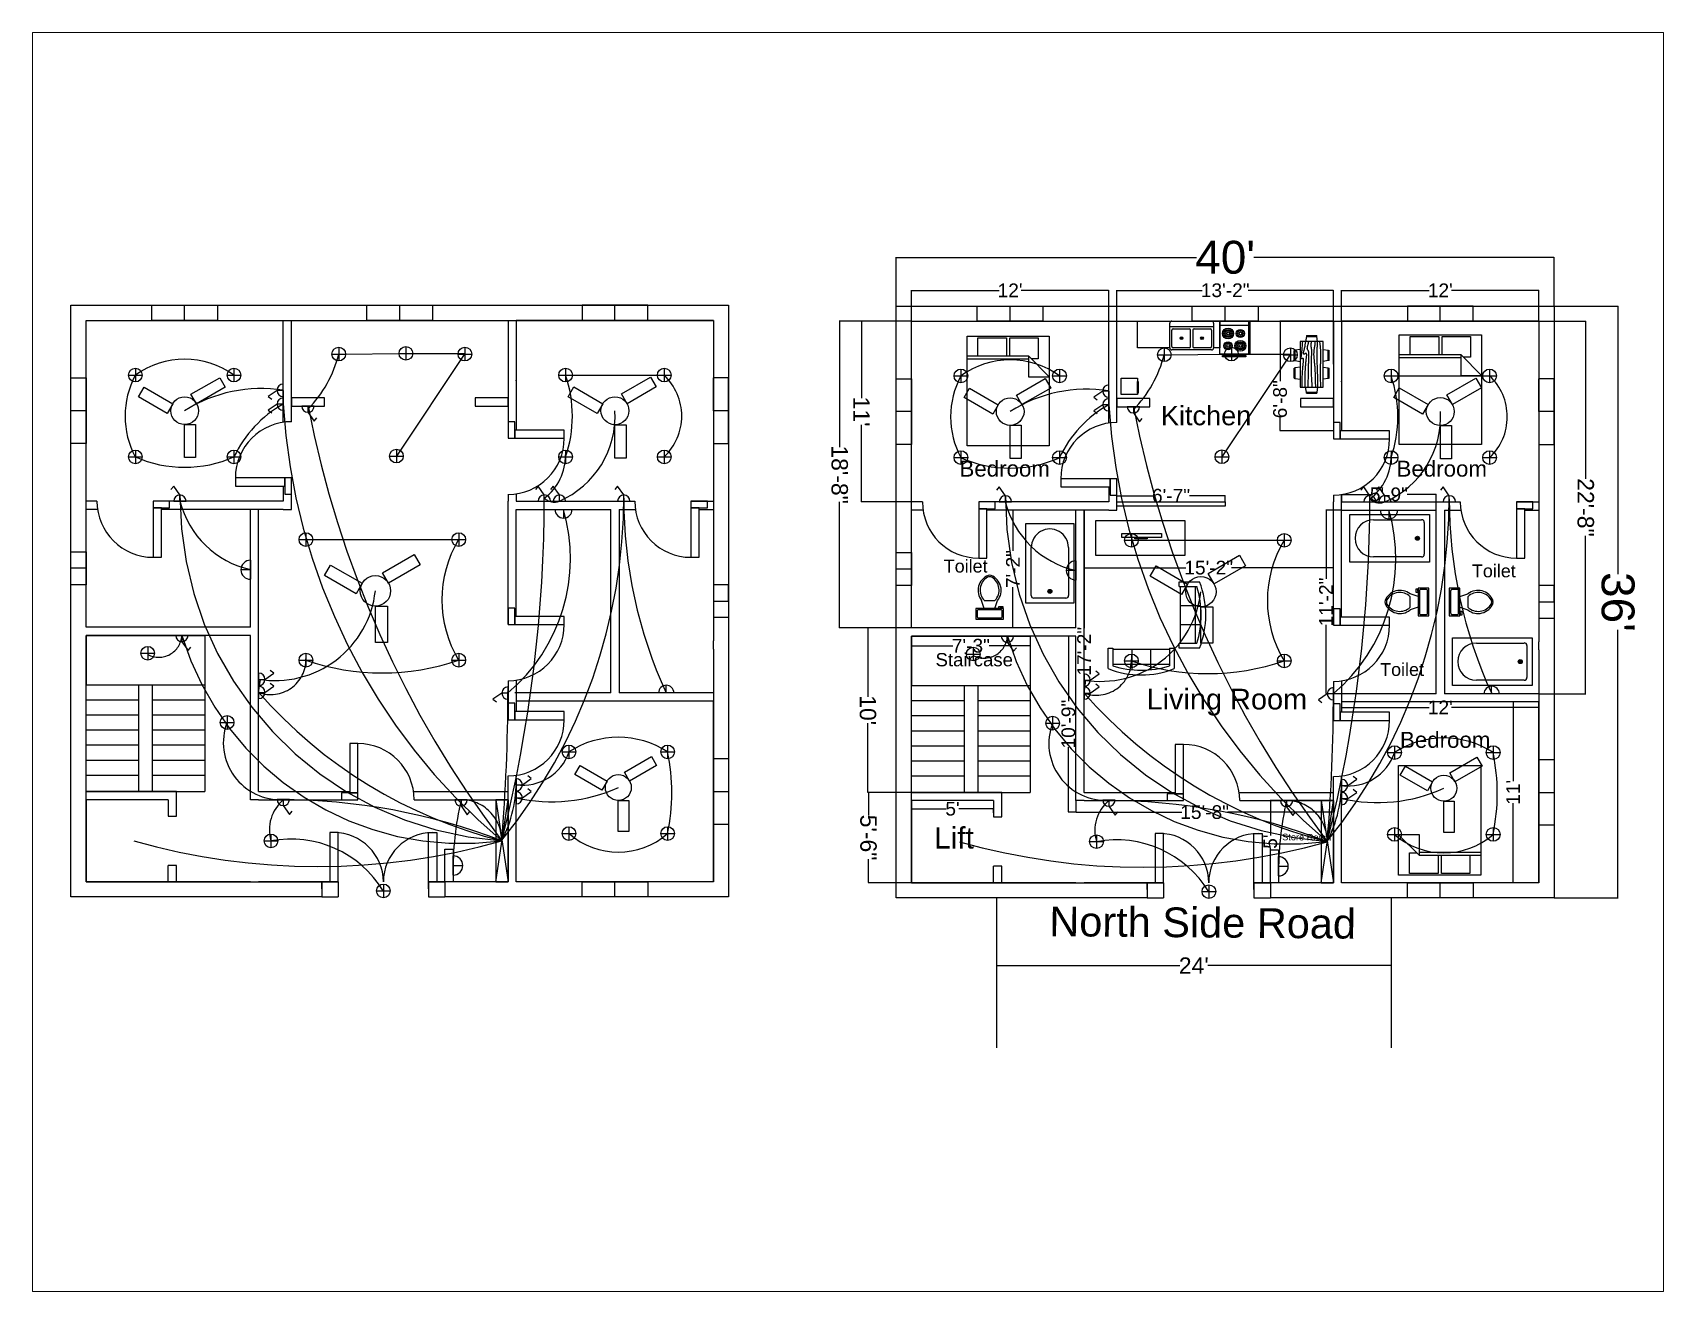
# Paper-space layout 'Layout1' of a CAD drawing. Header units: inches. Extents: x 0.92 to 9.98, y 0.82 to 7.81.
# The model-space entities are those that its viewports show. They can reach past a viewport. Long polylines and large blocks are cut down to what shows.
import ezdxf

# ---------------------------------------------------------------- set-up
doc = ezdxf.new("R2010")
doc.units = ezdxf.units.IN
doc.header["$MEASUREMENT"] = 0
doc.linetypes.add('ACAD_ISO03W100', pattern=[30, 12, -18])
doc.layers.get('0').update_dxf_attribs({"color": 244})
for name, color, linetype, lineweight in [('furniture', 254, 'Continuous', 25), ('Layer2', 7, 'Continuous', 25), ('window', 150, 'Continuous', 25)]:
    doc.layers.add(name, color=color, linetype=linetype, lineweight=lineweight)
for name, color, linetype in [('Layer1', 13, 'Continuous'), ('Layer3', 131, 'Continuous'), ('lift', 21, 'Continuous'), ('stair', 211, 'Continuous'), ('wire', 10, 'Continuous')]:
    doc.layers.add(name, color=color, linetype=linetype)
doc.styles.get("Standard").update_dxf_attribs({"font": 'arial.ttf'})
doc.dimstyles.get("Standard").update_dxf_attribs({"dimtxt": 24, "dimasz": 0.18, "dimexe": 0.18, "dimexo": 0.0625, "dimgap": 0, "dimtad": 0, "dimtoh": 1, "dimdec": 0, "dimzin": 0, "dimdsep": 46, "dimlunit": 4, "dimtxsty": 'Standard', "dimcen": 0.09, "dimclrt": 130, "dimadec": 0, "dimazin": 0, "dimtfac": 1, "dimtdec": 0, "dimtofl": 0, "dimtmove": 0, "dimatfit": 3, "dimfxl": 1, "dimtolj": 1, "dimtzin": 0, "dimarcsym": 0})

psp = doc.layouts.get("Layout1")

msp = doc.modelspace()

# ---------------------------------------------------------------- texts
at = {"layer": 'furniture', "linetype": 'Continuous', "ltscale": 25}
for s, height, p in [('North Side Road', 21.672, (1304, 1149)), ('Store Room', 4.8, (1134, 1079))]:
    msp.add_text(s, height=height, rotation=179.5398, dxfattribs=at).set_placement(p)
at = {"layer": 'furniture', "linetype": 'Continuous'}
for s, height, p in [('Lift', 15.56, (1388, 1085)), ('Bedroom', 11.64, (1048, 1011.5)), ('Living Room', 15.103, (1233, 983.5)), ('Toilet', 9.37, (1062.5, 959)), ('Staircase', 9.71, (1387, 952)), ('Toilet', 9.37, (995.5, 887)), ('Toilet', 9.37, (1381, 883.5)), ('Bedroom', 11.64, (1050.5, 813.5)), ('Bedroom', 11.64, (1369.5, 813.5)), ('Kitchen', 14.16, (1222.5, 776))]:
    msp.add_text(s, height=height, rotation=180, dxfattribs=at).set_placement(p)

# ---------------------------------------------------------------- blocks, each defined once
blk = doc.blocks.new('Dining Set - 36 x 72 in.')
at = {"linetype": 'Continuous'}
for p, q in [((-22.2343, 26.00059), (-23.4847, 17.99762)), ((-22.2304, 26), (-5.7608, 26)), ((-22, 27.5), (-22.1562, 26.50042)), ((-5.8416, 26.5), (-22.1534, 26.5)), ((-22, 27.5), (-6, 27.5)), ((-5.8437, 26.49966), (-6, 27.5)), ((-4.5152, 17.99762), (-5.7655, 25.99926)), ((5.7657, 26.00059), (4.5153, 17.99762)), ((5.7696, 26), (22.2392, 26)), ((6, 27.5), (5.8438, 26.50042)), ((22.1584, 26.5), (5.8466, 26.5)), ((6, 27.5), (22, 27.5)), ((22.1563, 26.49966), (22, 27.5)), ((23.4848, 17.99762), (22.2345, 25.99926)), ((-45.5, 8), (-44.5004, 8.15617)), ((-45.5, 8), (-45.5, -8)), ((-44.5, -8.15843), (-44.5, 8.15338)), ((-44.0006, 8.23428), (-35.9976, 9.48474)), ((-44, 8.23041), (-44, -8.23915)), ((36, 18), (-36, 18)), ((-36, 18), (-36, -18)), ((44.0006, 8.23428), (35.9976, 9.48474)), ((36, -18), (36, 18)), ((44, 8.23041), (44, -8.23915)), ((44.5, -8.15843), (44.5, 8.15338)), ((45.5, 8), (44.5005, 8.15617)), ((45.5, 8), (45.5, -8)), ((-44.4997, -8.15631), (-45.5, -8)), ((-35.9976, -9.48476), (-43.9993, -8.2345)), ((-36, -18), (36, -18)), ((-22.2343, -26.0006), (-23.4847, -17.99762)), ((-4.5152, -17.99762), (-5.7655, -25.99928)), ((5.7657, -26.0006), (4.5153, -17.99762)), ((23.4848, -17.99762), (22.2345, -25.99928)), ((35.9976, -9.48476), (43.9993, -8.2345)), ((44.4997, -8.15631), (45.5, -8)), ((-22.2304, -26), (-5.7608, -26)), ((-22, -27.5), (-22.1562, -26.50044)), ((-5.8416, -26.5), (-22.1534, -26.5)), ((-22, -27.5), (-6, -27.5)), ((-5.8437, -26.49967), (-6, -27.5)), ((5.7696, -26), (22.2392, -26)), ((6, -27.5), (5.8438, -26.50044)), ((22.1584, -26.5), (5.8466, -26.5)), ((6, -27.5), (22, -27.5)), ((22.1563, -26.49967), (22, -27.5))]:
    blk.add_line(p, q, dxfattribs=at)
for points in [[(-36, 15), (-31.1772, 14.97754), (-26.8079, 14.91406), (-22.8538, 14.81543), (-19.276, 14.6875), (-16.0362, 14.53613), (-13.0957, 14.36718), (-10.4159, 14.18652), (-7.9583, 14), (-5.6904, 13.81315), (-3.6035, 13.63021), (-1.6954, 13.45508), (0.0365, 13.29166), (1.5945, 13.14388), (2.9811, 13.01562), (4.1988, 12.9108), (5.25, 12.83333), (6.1393, 12.78613), (6.8802, 12.76823), (7.4883, 12.77767), (7.9792, 12.8125), (8.3685, 12.87077), (8.6719, 12.95052), (8.9049, 13.0498), (9.0833, 13.16666), (9.2205, 13.29899), (9.3216, 13.44401), (9.3895, 13.59879), (9.4271, 13.76041), (9.4373, 13.92594), (9.4232, 14.09245), (9.3875, 14.257), (9.3333, 14.41666), (9.2638, 14.56917), (9.1836, 14.71484), (9.0975, 14.85465), (9.0104, 14.98958), (8.9272, 15.1206), (8.8529, 15.2487), (8.7922, 15.37483), (8.75, 15.5), (8.7305, 15.62467), (8.7344, 15.74739), (8.7617, 15.86621), (8.8125, 15.97916), (8.8867, 16.08431), (8.9844, 16.17968), (9.1055, 16.26334), (9.25, 16.33333), (9.4189, 16.38802), (9.6172, 16.42708), (9.8506, 16.45052), (10.125, 16.45833), (10.4463, 16.45052), (10.8203, 16.42708), (11.2529, 16.38802), (11.75, 16.33333), (12.3184, 16.26318), (12.9694, 16.17838), (13.7151, 16.07991), (14.5677, 15.96875), (15.5395, 15.84586), (16.6426, 15.71224), (17.8893, 15.56884), (19.2917, 15.41666), (20.859, 15.25667), (22.5879, 15.08984), (24.4721, 14.91715), (26.5052, 14.73958), (28.6809, 14.5581), (30.9929, 14.3737), (33.4347, 14.18733), (36, 14)], [(-36, 10), (-28.9766, 10.14274), (-23.1725, 10.20442), (-18.4241, 10.19775), (-14.5677, 10.13541), (-11.4399, 10.03011), (-8.877, 9.89453), (-6.7154, 9.74137), (-4.7917, 9.58333), (-2.9698, 9.43082), (-1.2246, 9.28515), (0.4415, 9.14534), (2.026, 9.01041), (3.5266, 8.87939), (4.9408, 8.7513), (6.266, 8.62516), (7.5, 8.5), (8.6411, 8.37549), (9.6914, 8.2539), (10.6538, 8.13818), (11.5312, 8.03125), (12.3267, 7.93603), (13.043, 7.85547), (13.6831, 7.79248), (14.25, 7.75), (14.7471, 7.7303), (15.1797, 7.73307), (15.5537, 7.75732), (15.875, 7.80208), (16.1494, 7.86637), (16.3828, 7.94922), (16.5811, 8.04964), (16.75, 8.16666), (16.8944, 8.29915), (17.0143, 8.44531), (17.1089, 8.60319), (17.1771, 8.77083), (17.218, 8.94629), (17.2305, 9.1276), (17.2137, 9.31282), (17.1667, 9.5), (17.0895, 9.6875), (16.987, 9.875), (16.8649, 10.0625), (16.7292, 10.25), (16.5856, 10.4375), (16.4401, 10.625), (16.2985, 10.8125), (16.1667, 11), (16.05, 11.18733), (15.9518, 11.3737), (15.8752, 11.5581), (15.8229, 11.73958), (15.798, 11.91715), (15.8034, 12.08984), (15.842, 12.25667), (15.9167, 12.41666), (16.0295, 12.56836), (16.1784, 12.70833), (16.3605, 12.83268), (16.5729, 12.9375), (16.8127, 13.01888), (17.0768, 13.07291), (17.3625, 13.0957), (17.6667, 13.08333), (17.9894, 13.03312), (18.3418, 12.94726), (18.7382, 12.82918), (19.1927, 12.68229), (19.7195, 12.51001), (20.3327, 12.31575), (21.0465, 12.10294), (21.875, 11.875), (22.8357, 11.63354), (23.959, 11.37304), (25.2786, 11.08618), (26.8282, 10.76562), (28.6414, 10.40405), (30.752, 9.99414), (33.1936, 9.52856), (36, 9)], [(-36, 5.5), (-30.7157, 5.3348), (-26.069, 5.20963), (-21.9946, 5.11767), (-18.4271, 5.05208), (-15.3009, 5.00602), (-12.5508, 4.97265), (-10.1112, 4.94515), (-7.9167, 4.91666), (-5.909, 4.88167), (-4.0586, 4.83984), (-2.3429, 4.79215), (-0.7396, 4.73958), (0.7739, 4.6831), (2.22, 4.6237), (3.6213, 4.56233), (5, 4.5), (6.373, 4.43782), (7.7344, 4.3776), (9.0723, 4.32129), (10.375, 4.27083), (11.6309, 4.22819), (12.8281, 4.19531), (13.9551, 4.17415), (15, 4.16666), (15.954, 4.17448), (16.819, 4.19791), (17.6001, 4.23698), (18.3021, 4.29166), (18.9299, 4.36198), (19.4883, 4.44791), (19.9823, 4.54948), (20.4167, 4.66666), (20.7969, 4.79899), (21.1302, 4.94401), (21.4245, 5.09879), (21.6875, 5.26041), (21.9271, 5.42594), (22.1511, 5.59245), (22.3672, 5.757), (22.5834, 5.91666), (22.8065, 6.06868), (23.0404, 6.21093), (23.2879, 6.34147), (23.5521, 6.45833), (23.8358, 6.55957), (24.142, 6.64323), (24.4735, 6.70735), (24.8334, 6.75), (25.2235, 6.76969), (25.642, 6.76692), (26.0858, 6.74267), (26.5521, 6.69791), (27.0379, 6.63362), (27.5404, 6.55078), (28.0565, 6.45036), (28.5834, 6.33333), (29.1242, 6.19987), (29.7071, 6.04687), (30.3661, 5.87044), (31.1354, 5.66666), (32.0493, 5.43164), (33.142, 5.16146), (34.4475, 4.85221), (36, 4.5)], [(-36, -1), (-30.7915, -0.6591), (-26.0195, -0.38216), (-21.6519, -0.16284), (-17.6563, 0.00521), (-14.0005, 0.12833), (-10.6523, 0.21289), (-7.5796, 0.26522), (-4.75, 0.29166), (-2.134, 0.29793), (0.2878, 0.28711), (2.5317, 0.26163), (4.6146, 0.22396), (6.5529, 0.17651), (8.3633, 0.12174), (10.0623, 0.06209), (11.6667, 0), (13.1899, -0.06201), (14.6341, -0.1211), (15.9982, -0.17432), (17.2813, -0.21875), (18.4823, -0.25147), (19.6003, -0.26953), (20.6343, -0.27002), (21.5834, -0.25), (22.4481, -0.20768), (23.2357, -0.14584), (23.9549, -0.06836), (24.6146, 0.02083), (25.2235, 0.11784), (25.7904, 0.21875), (26.3241, 0.31966), (26.8334, 0.41666), (27.3265, 0.50618), (27.8099, 0.58593), (28.2894, 0.65397), (28.7709, 0.70833), (29.2601, 0.74707), (29.763, 0.76823), (30.2855, 0.76985), (30.8334, 0.75), (31.4088, 0.70784), (31.9994, 0.64713), (32.589, 0.57275), (33.1615, 0.48958), (33.7008, 0.4025), (34.1908, 0.3164), (34.6153, 0.23616), (34.9584, 0.16666), (35.2099, 0.11165), (35.3848, 0.07031), (35.504, 0.04069), (35.5886, 0.02083), (35.6594, 0.00879), (35.7377, 0.0026), (35.8442, 0.00032), (36, 0)], [(-36, -6.5), (-27.1843, -6.31267), (-20.084, -6.1263), (-14.469, -5.9419), (-10.1094, -5.76042), (-6.7752, -5.58285), (-4.2363, -5.41016), (-2.2629, -5.24333), (-0.625, -5.08334), (0.8708, -4.93099), (2.2715, -4.78646), (3.5872, -4.64974), (4.8281, -4.52084), (6.0046, -4.39974), (7.127, -4.28646), (8.2053, -4.18099), (9.25, -4.08334), (10.2705, -3.99382), (11.2734, -3.91407), (12.2647, -3.84603), (13.25, -3.79167), (14.2354, -3.75293), (15.2266, -3.73177), (16.2295, -3.73015), (17.25, -3.75), (18.2912, -3.79248), (19.3451, -3.85547), (20.4009, -3.93604), (21.4479, -4.03125), (22.4754, -4.13819), (23.4727, -4.25391), (24.4289, -4.37549), (25.3334, -4.5), (26.1785, -4.62492), (26.9694, -4.74935), (27.7145, -4.87281), (28.4219, -4.99479), (29.1, -5.11483), (29.7572, -5.23242), (30.4016, -5.34709), (31.0417, -5.45834), (31.6837, -5.56437), (32.3262, -5.65821), (32.9658, -5.73153), (33.599, -5.77604), (34.2224, -5.78345), (34.8327, -5.74545), (35.4264, -5.65373), (36, -5.5)], [(-36, -10), (-26.4022, -9.81299), (-18.4675, -9.62891), (-11.9839, -9.45069), (-6.7396, -9.28125), (-2.5226, -9.12354), (0.8789, -8.98047), (3.6769, -8.85498), (6.0833, -8.75), (8.2767, -8.66765), (10.3021, -8.60677), (12.1712, -8.56543), (13.8958, -8.54167), (15.4876, -8.53353), (16.9583, -8.53907), (18.3197, -8.55632), (19.5834, -8.58334), (20.7616, -8.61841), (21.8685, -8.66081), (22.9188, -8.71004), (23.9271, -8.76563), (24.9081, -8.82707), (25.8763, -8.89388), (26.8465, -8.96558), (27.8334, -9.04167), (28.8474, -9.12118), (29.8828, -9.20117), (30.93, -9.27824), (31.9792, -9.34896), (33.0205, -9.40991), (34.0443, -9.45768), (35.0407, -9.48885), (36, -9.5)], [(-36, -14.5), (-30.0881, -14.33513), (-25.0332, -14.21224), (-20.7312, -14.12647), (-17.0781, -14.07292), (-13.97, -14.04671), (-11.3027, -14.04297), (-8.9724, -14.05681), (-6.875, -14.08334), (-4.9224, -14.11833), (-3.0905, -14.16016), (-1.3709, -14.20785), (0.2448, -14.26042), (1.7647, -14.3169), (3.1973, -14.3763), (4.5507, -14.43767), (5.8333, -14.5), (7.0554, -14.5621), (8.235, -14.62175), (9.3922, -14.67652), (10.5469, -14.72396), (11.7192, -14.76164), (12.929, -14.78711), (14.1965, -14.79794), (15.5417, -14.79167), (16.9933, -14.76424), (18.6152, -14.70508), (20.4804, -14.60197), (22.6615, -14.44271), (25.2312, -14.21509), (28.2624, -13.9069), (31.8277, -13.50594), (36, -13)]]:
    blk.add_lwpolyline(points, dxfattribs=at)
blk = doc.blocks.new('Sofa - Roundback 7 ft.')
at = {"linetype": 'Continuous'}
for p, q in [((-36.000027, -34), (-36.000027, -11.4696)), ((-35.999844, -13.3819), (35.9998, -13.3819)), ((-12.00002, -32.4421), (-12.00003, -6.5971)), ((11.99997, -32.4421), (11.99998, -6.5971)), ((35.99998, -34), (35.99998, -11.4696)), ((-36.000027, -32.4421), (35.99998, -32.4421))]:
    blk.add_line(p, q, dxfattribs=at)
for points in [[(-36.000027, -34), (-42.000027, -34), (-42.000027, -8)], [(41.99998, -8), (41.99998, -34), (35.99998, -34)]]:
    blk.add_lwpolyline(points, dxfattribs=at)
for centre, radius, start, end in [((0, -114.25), 114.25, 68.43141, 111.5686), ((-0.00001, -127.1968), 121.1968, 72.72033, 107.2797)]:
    blk.add_arc(centre, radius, start, end, dxfattribs=at)
blk = doc.blocks.new('Bed - Queen')
at = {"linetype": 'Continuous'}
for p, q in [((0, -80.00003), (0, 0)), ((0, 0), (59.99999, 0)), ((59.99999, 0), (59.99999, -80.00003)), ((7.99999, -1.2), (28.79998, -1.2)), ((7.99999, -14.4), (7.99999, -1.2)), ((28.79998, -1.2), (28.79998, -14.4)), ((31.19999, -1.2), (51.99999, -1.2)), ((31.19999, -14.4), (31.19999, -1.2)), ((51.99999, -1.2), (51.99999, -16.4)), ((0, -14.4), (44.8, -14.4)), ((44.8, -16.8), (0, -16.8)), ((59.99999, -29.6), (44.8, -14.4)), ((44.8, -14.4), (44.8, -29.6)), ((51.99999, -16.4), (46.79936, -16.4)), ((44.8, -29.6), (59.99999, -29.6)), ((59.99999, -80.00003), (0, -80.00003))]:
    blk.add_line(p, q, dxfattribs=at)
blk = doc.blocks.new('Toilet - top')
for p, q in [((-10, -8.5), (-8, -8.5)), ((-10, -9.5), (-10, -8.5)), ((-7, -9.5), (-10, -9.5)), ((-8, -8.5), (-8, -8)), ((-7, -8), (-7, -9.5)), ((-4, -8), (-6, -14)), ((4, -8), (6, -14)), ((9.5, -6), (9.5, -2)), ((4, -14), (-4, -14))]:
    blk.add_line(p, q)
blk.add_lwpolyline([(10.5, -8), (10.5, 0), (-10.5, 0), (-10.5, -8)], close=True)
for points in [[(-9.5, -2), (-9.5, -6)], [(8.5, -1), (-8.5, -1)], [(-8.5, -7), (8.5, -7)]]:
    blk.add_lwpolyline(points)
for centre, radius, start, end in [((-8.6, -1.9), 0.884, 81.8699, 188.1301), ((-8.6, -6.1), 0.884, 171.8699, 278.1301), ((8.6, -1.9), 0.884, 351.8699, 98.1301), ((8.6, -6.1), 0.884, 261.8699, 8.1301), ((3.5, -21.6), 12.2, 141.4691, 247.9714), ((4.2, -21.8), 11.3, 136.3677, 238.9468), ((-3.5, -21.6), 12.2, 292.0284, 38.5307), ((-4.2, -21.8), 11.3, 301.053, 43.6321), ((0, -27.9), 4, 245.7318, 294.2682), ((0, -29), 4, 254.8605, 285.1395)]:
    blk.add_arc(centre, radius, start, end)
blk = doc.blocks.new('Bath Tub - 26 x 60 in.')
for p, q in [((8, -18), (10, -18)), ((9, -17), (9, -19))]:
    blk.add_line(p, q)
blk.add_lwpolyline([(0, -36), (0, 0), (60, 0), (60, -36)], close=True)
for points in [[(4, -30), (4, -6)], [(6, -4), (42, -4)], [(42, -32), (6, -32)]]:
    blk.add_lwpolyline(points)
for radius in [1.5, 1]:
    blk.add_circle((9, -18), radius)
for centre, radius, start, end in [((5.75, -5.75), 1.77, 81.8699, 188.1301), ((42, -18), 14, 270, 90), ((5.75, -30.25), 1.77, 171.8699, 278.1301)]:
    blk.add_arc(centre, radius, start, end)
blk = doc.blocks.new('*D7')
at = {"layer": 'Defpoints', "color": 0, "linetype": 'Continuous', "ltscale": 25, "transparency": 16777216}
for p in [(935.6, 689), (1415.6, 689), (935.6, 653.5)]:
    blk.add_point(p, dxfattribs=at)
at = {"layer": 'furniture', "color": 0, "linetype": 'Continuous', "lineweight": -2, "ltscale": 25, "transparency": 16777216}
for p, q in [((935.6, 688.9), (935.6, 653.3)), ((1415.6, 688.9), (1415.6, 653.3))]:
    blk.add_line(p, q, dxfattribs=at)
at = {"layer": 'furniture', "color": 1, "linetype": 'Continuous', "lineweight": -2, "ltscale": 25, "transparency": 16777216}
for p, q in [((935.7, 653.5), (1154.7, 653.5)), ((1415.4, 653.5), (1196.4, 653.5))]:
    blk.add_line(p, q, dxfattribs=at)
at = {"layer": 'furniture', "color": 1, "linetype": 'Continuous', "ltscale": 25, "transparency": 16777216}
for points in [[(935.7, 653.5), (935.7, 653.5), (935.6, 653.5)], [(1415.4, 653.5), (1415.4, 653.5), (1415.6, 653.5)]]:
    blk.add_solid(points, dxfattribs=at)
at = {"layer": 'furniture', "color": 1, "linetype": 'Continuous', "ltscale": 25, "transparency": 16777216, "insert": (1175.6, 653.5), "char_height": 24, "attachment_point": 5, "rotation": 180}
blk.add_mtext("\\A1;40'", dxfattribs=at)
blk = doc.blocks.new('*D8')
at = {"layer": 'Defpoints', "color": 0, "linetype": 'Continuous', "ltscale": 25, "transparency": 16777216}
for p in [(889, 1121), (935.6, 1121), (935.6, 689)]:
    blk.add_point(p, dxfattribs=at)
at = {"layer": 'furniture', "color": 0, "linetype": 'Continuous', "lineweight": -2, "ltscale": 25, "transparency": 16777216}
for p, q in [((935.5, 1121), (888.8, 1121)), ((935.5, 689), (888.8, 689))]:
    blk.add_line(p, q, dxfattribs=at)
at = {"layer": 'furniture', "color": 1, "linetype": 'Continuous', "lineweight": -2, "ltscale": 25, "transparency": 16777216}
for p, q in [((889, 1120.8), (889, 925.3)), ((889, 689.1), (889, 884.6))]:
    blk.add_line(p, q, dxfattribs=at)
at = {"layer": 'furniture', "color": 1, "linetype": 'Continuous', "ltscale": 25, "transparency": 16777216}
for points in [[(889, 1120.8), (889, 1120.8), (889, 1121)], [(889, 689.1), (889, 689.1), (889, 689)]]:
    blk.add_solid(points, dxfattribs=at)
at = {"layer": 'furniture', "color": 1, "linetype": 'Continuous', "ltscale": 25, "transparency": 16777216, "insert": (889, 905), "char_height": 24, "attachment_point": 5, "rotation": 90}
blk.add_mtext("\\A1;36'", dxfattribs=at)
blk = doc.blocks.new('*D9')
at = {"layer": 'Defpoints', "color": 0, "linetype": 'Continuous', "ltscale": 25, "transparency": 16777216}
for p in [(912.5, 972), (946.6, 972), (946.6, 700)]:
    blk.add_point(p, dxfattribs=at)
at = {"layer": 'furniture', "color": 0, "linetype": 'Continuous', "lineweight": -2, "ltscale": 25, "transparency": 16777216}
for p, q in [((946.5, 972), (912.3, 972)), ((946.5, 700), (912.3, 700))]:
    blk.add_line(p, q, dxfattribs=at)
at = {"layer": 'furniture', "color": 1, "linetype": 'Continuous', "lineweight": -2, "ltscale": 25, "transparency": 16777216}
for p, q in [((912.5, 971.8), (912.5, 856.7)), ((912.5, 700.1), (912.5, 815.2))]:
    blk.add_line(p, q, dxfattribs=at)
at = {"layer": 'furniture', "color": 1, "linetype": 'Continuous', "ltscale": 25, "transparency": 16777216}
for points in [[(912.5, 971.8), (912.5, 971.8), (912.5, 972)], [(912.5, 700.1), (912.5, 700.1), (912.5, 700)]]:
    blk.add_solid(points, dxfattribs=at)
at = {"layer": 'furniture', "color": 1, "linetype": 'Continuous', "ltscale": 25, "transparency": 16777216, "insert": (912.5, 836), "char_height": 12, "attachment_point": 5, "rotation": 90}
blk.add_mtext('\\A1;22\'-8"', dxfattribs=at)
blk = doc.blocks.new('*D10')
at = {"layer": 'Defpoints', "color": 0, "linetype": 'Continuous', "ltscale": 5, "transparency": 16777216}
for p in [(1090.6, 972), (1102, 972), (1090.6, 838)]:
    blk.add_point(p, dxfattribs=at)
at = {"layer": 'furniture', "color": 0, "linetype": 'Continuous', "lineweight": -2, "ltscale": 5, "transparency": 16777216}
for p, q in [((1090.6, 972), (1102.2, 972)), ((1090.6, 838), (1102.2, 838))]:
    blk.add_line(p, q, dxfattribs=at)
at = {"layer": 'furniture', "color": 1, "linetype": 'Continuous', "lineweight": -2, "ltscale": 5, "transparency": 16777216}
for p, q in [((1102, 971.8), (1102, 921.7)), ((1102, 838.1), (1102, 888.2))]:
    blk.add_line(p, q, dxfattribs=at)
at = {"layer": 'furniture', "color": 1, "linetype": 'Continuous', "ltscale": 5, "transparency": 16777216}
for points in [[(1102, 971.8), (1102, 971.8), (1102, 972)], [(1102, 838.1), (1102, 838.1), (1102, 838)]]:
    blk.add_solid(points, dxfattribs=at)
at = {"layer": 'furniture', "color": 1, "linetype": 'Continuous', "ltscale": 5, "transparency": 16777216, "insert": (1102, 905), "char_height": 10, "attachment_point": 5, "rotation": 270}
blk.add_mtext('\\A1;11\'-2"', dxfattribs=at)
blk = doc.blocks.new('*D11')
at = {"layer": 'Defpoints', "color": 0, "linetype": 'Continuous', "ltscale": 5, "transparency": 16777216}
for p in [(1021.6, 838), (1090.6, 838), (1021.6, 826.5)]:
    blk.add_point(p, dxfattribs=at)
at = {"layer": 'furniture', "color": 0, "linetype": 'Continuous', "lineweight": -2, "ltscale": 5, "transparency": 16777216}
for p, q in [((1021.6, 837.9), (1021.6, 826.3)), ((1090.6, 837.9), (1090.6, 826.3))]:
    blk.add_line(p, q, dxfattribs=at)
at = {"layer": 'furniture', "color": 1, "linetype": 'Continuous', "lineweight": -2, "ltscale": 5, "transparency": 16777216}
for p, q in [((1021.7, 826.5), (1042.8, 826.5)), ((1090.4, 826.5), (1069.4, 826.5))]:
    blk.add_line(p, q, dxfattribs=at)
at = {"layer": 'furniture', "color": 1, "linetype": 'Continuous', "ltscale": 5, "transparency": 16777216}
for points in [[(1021.7, 826.5), (1021.7, 826.5), (1021.6, 826.5)], [(1090.4, 826.5), (1090.4, 826.5), (1090.6, 826.5)]]:
    blk.add_solid(points, dxfattribs=at)
at = {"layer": 'furniture', "color": 1, "linetype": 'Continuous', "ltscale": 5, "transparency": 16777216, "insert": (1056.1, 826.5), "char_height": 10, "attachment_point": 5, "rotation": 180}
blk.add_mtext('\\A1;5\'-9"', dxfattribs=at)
blk = doc.blocks.new('*D12')
at = {"layer": 'Defpoints', "color": 0, "linetype": 'Continuous', "ltscale": 25, "transparency": 16777216}
for p in [(946.6, 1110), (965.5, 1110), (946.6, 978)]:
    blk.add_point(p, dxfattribs=at)
at = {"layer": 'furniture', "color": 0, "linetype": 'Continuous', "lineweight": -2, "ltscale": 25, "transparency": 16777216}
for p, q in [((946.6, 1110), (965.7, 1110)), ((946.6, 978), (965.7, 978))]:
    blk.add_line(p, q, dxfattribs=at)
at = {"layer": 'furniture', "color": 1, "linetype": 'Continuous', "lineweight": -2, "ltscale": 25, "transparency": 16777216}
for p, q in [((965.5, 1109.8), (965.5, 1052)), ((965.5, 978.1), (965.5, 1035.9))]:
    blk.add_line(p, q, dxfattribs=at)
at = {"layer": 'furniture', "color": 1, "linetype": 'Continuous', "ltscale": 25, "transparency": 16777216}
for points in [[(965.5, 1109.8), (965.5, 1109.8), (965.5, 1110)], [(965.5, 978.1), (965.5, 978.1), (965.5, 978)]]:
    blk.add_solid(points, dxfattribs=at)
at = {"layer": 'furniture', "color": 1, "linetype": 'Continuous', "ltscale": 25, "transparency": 16777216, "insert": (965.5, 1044), "char_height": 10, "attachment_point": 5, "rotation": 270}
blk.add_mtext("\\A1;11'", dxfattribs=at)
blk = doc.blocks.new('*D13')
at = {"layer": 'Defpoints', "color": 0, "linetype": 'Continuous', "ltscale": 25, "transparency": 16777216}
for p in [(946.6, 982), (946.6, 978), (1090.6, 978)]:
    blk.add_point(p, dxfattribs=at)
at = {"layer": 'furniture', "color": 0, "linetype": 'Continuous', "lineweight": -2, "ltscale": 25, "transparency": 16777216}
for p, q in [((946.6, 978), (946.6, 982.2)), ((1090.6, 978), (1090.6, 982.2))]:
    blk.add_line(p, q, dxfattribs=at)
at = {"layer": 'furniture', "color": 1, "linetype": 'Continuous', "lineweight": -2, "ltscale": 25, "transparency": 16777216}
for p, q in [((946.7, 982), (1010.5, 982)), ((1090.4, 982), (1026.6, 982))]:
    blk.add_line(p, q, dxfattribs=at)
at = {"layer": 'furniture', "color": 1, "linetype": 'Continuous', "ltscale": 25, "transparency": 16777216}
for points in [[(946.7, 982), (946.7, 982), (946.6, 982)], [(1090.4, 982), (1090.4, 982), (1090.6, 982)]]:
    blk.add_solid(points, dxfattribs=at)
at = {"layer": 'furniture', "color": 1, "linetype": 'Continuous', "ltscale": 25, "transparency": 16777216, "insert": (1018.6, 982), "char_height": 10, "attachment_point": 5, "rotation": 180}
blk.add_mtext("\\A1;12'", dxfattribs=at)
blk = doc.blocks.new('*D14')
at = {"layer": 'Defpoints', "color": 0, "linetype": 'Continuous', "ltscale": 25, "transparency": 16777216}
for p in [(1096.6, 1110), (1142.6, 1110), (1096.6, 1050)]:
    blk.add_point(p, dxfattribs=at)
at = {"layer": 'furniture', "color": 0, "linetype": 'Continuous', "lineweight": -2, "ltscale": 25, "transparency": 16777216}
for p, q in [((1096.6, 1110), (1142.7, 1110)), ((1096.6, 1050), (1142.7, 1050))]:
    blk.add_line(p, q, dxfattribs=at)
at = {"layer": 'furniture', "color": 1, "linetype": 'Continuous', "lineweight": -2, "ltscale": 25, "transparency": 16777216}
for p, q in [((1142.6, 1109.8), (1142.6, 1084.6)), ((1142.6, 1050.1), (1142.6, 1075.4))]:
    blk.add_line(p, q, dxfattribs=at)
at = {"layer": 'furniture', "color": 1, "linetype": 'Continuous', "ltscale": 25, "transparency": 16777216}
for points in [[(1142.5, 1109.8), (1142.6, 1109.8), (1142.6, 1110)], [(1142.5, 1050.1), (1142.6, 1050.1), (1142.6, 1050)]]:
    blk.add_solid(points, dxfattribs=at)
at = {"layer": 'furniture', "color": 1, "linetype": 'Continuous', "ltscale": 25, "transparency": 16777216, "insert": (1142.6, 1080), "char_height": 10, "attachment_point": 5, "rotation": 270}
blk.add_mtext("\\A1;5'", dxfattribs=at)
blk = doc.blocks.new('*D15')
at = {"layer": 'Defpoints', "color": 0, "linetype": 'Continuous', "ltscale": 25, "transparency": 16777216}
for p in [(1096.6, 1058.5), (1096.6, 1050), (1284.6, 1050)]:
    blk.add_point(p, dxfattribs=at)
at = {"layer": 'furniture', "color": 0, "linetype": 'Continuous', "lineweight": -2, "ltscale": 25, "transparency": 16777216}
for p, q in [((1096.6, 1050), (1096.6, 1058.7)), ((1284.6, 1050), (1284.6, 1058.7))]:
    blk.add_line(p, q, dxfattribs=at)
at = {"layer": 'furniture', "color": 1, "linetype": 'Continuous', "lineweight": -2, "ltscale": 25, "transparency": 16777216}
for p, q in [((1096.7, 1058.5), (1173.9, 1058.5)), ((1284.4, 1058.5), (1207.3, 1058.5))]:
    blk.add_line(p, q, dxfattribs=at)
at = {"layer": 'furniture', "color": 1, "linetype": 'Continuous', "ltscale": 25, "transparency": 16777216}
for points in [[(1096.7, 1058.5), (1096.7, 1058.5), (1096.6, 1058.5)], [(1284.4, 1058.5), (1284.4, 1058.5), (1284.6, 1058.5)]]:
    blk.add_solid(points, dxfattribs=at)
at = {"layer": 'furniture', "color": 1, "linetype": 'Continuous', "ltscale": 25, "transparency": 16777216, "insert": (1190.6, 1058.5), "char_height": 10, "attachment_point": 5, "rotation": 180}
blk.add_mtext('\\A1;15\'-8"', dxfattribs=at)
blk = doc.blocks.new('*D16')
at = {"layer": 'Defpoints', "color": 0, "linetype": 'Continuous', "ltscale": 25, "transparency": 16777216}
for p in [(1278.6, 1044), (1278.6, 1044), (1278.6, 838)]:
    blk.add_point(p, dxfattribs=at)
at = {"layer": 'furniture', "color": 0, "linetype": 'Continuous', "lineweight": -2, "ltscale": 25, "transparency": 16777216}
for p, q in [((1278.6, 1044), (1278.7, 1044)), ((1278.6, 838), (1278.7, 838))]:
    blk.add_line(p, q, dxfattribs=at)
at = {"layer": 'furniture', "color": 1, "linetype": 'Continuous', "lineweight": -2, "ltscale": 25, "transparency": 16777216}
for p, q in [((1278.6, 1043.8), (1278.6, 957.7)), ((1278.6, 838.1), (1278.6, 924.2))]:
    blk.add_line(p, q, dxfattribs=at)
at = {"layer": 'furniture', "color": 1, "linetype": 'Continuous', "ltscale": 25, "transparency": 16777216}
for points in [[(1278.5, 1043.8), (1278.6, 1043.8), (1278.6, 1044)], [(1278.5, 838.1), (1278.6, 838.1), (1278.6, 838)]]:
    blk.add_solid(points, dxfattribs=at)
at = {"layer": 'furniture', "color": 1, "linetype": 'Continuous', "ltscale": 25, "transparency": 16777216, "insert": (1278.6, 941), "char_height": 10, "attachment_point": 5, "rotation": 270}
blk.add_mtext('\\A1;17\'-2"', dxfattribs=at)
blk = doc.blocks.new('*D17')
at = {"layer": 'Defpoints', "color": 0, "linetype": 'Continuous', "ltscale": 25, "transparency": 16777216}
for p in [(1404.6, 924), (1457, 924), (1404.6, 700)]:
    blk.add_point(p, dxfattribs=at)
at = {"layer": 'furniture', "color": 0, "linetype": 'Continuous', "lineweight": -2, "ltscale": 25, "transparency": 16777216}
for p, q in [((1404.6, 924), (1457.2, 924)), ((1404.6, 700), (1457.2, 700))]:
    blk.add_line(p, q, dxfattribs=at)
at = {"layer": 'furniture', "color": 1, "linetype": 'Continuous', "lineweight": -2, "ltscale": 25, "transparency": 16777216}
for p, q in [((1457, 923.8), (1457, 832)), ((1457, 700.1), (1457, 791.9))]:
    blk.add_line(p, q, dxfattribs=at)
at = {"layer": 'furniture', "color": 1, "linetype": 'Continuous', "ltscale": 25, "transparency": 16777216}
for points in [[(1457, 923.8), (1457, 923.8), (1457, 924)], [(1457, 700.1), (1457, 700.1), (1457, 700)]]:
    blk.add_solid(points, dxfattribs=at)
at = {"layer": 'furniture', "color": 1, "linetype": 'Continuous', "ltscale": 25, "transparency": 16777216, "insert": (1457, 812), "char_height": 12, "attachment_point": 5, "rotation": 90}
blk.add_mtext('\\A1;18\'-8"', dxfattribs=at)
blk = doc.blocks.new('*D18')
at = {"layer": 'Defpoints', "color": 0, "linetype": 'Continuous', "ltscale": 25, "transparency": 16777216}
for p in [(1404.6, 832), (1441, 832), (1404.6, 700)]:
    blk.add_point(p, dxfattribs=at)
at = {"layer": 'furniture', "color": 0, "linetype": 'Continuous', "lineweight": -2, "ltscale": 25, "transparency": 16777216}
for p, q in [((1404.6, 832), (1441.2, 832)), ((1404.6, 700), (1441.2, 700))]:
    blk.add_line(p, q, dxfattribs=at)
at = {"layer": 'furniture', "color": 1, "linetype": 'Continuous', "lineweight": -2, "ltscale": 25, "transparency": 16777216}
for p, q in [((1441, 831.8), (1441, 775.6)), ((1441, 700.1), (1441, 756.3))]:
    blk.add_line(p, q, dxfattribs=at)
at = {"layer": 'furniture', "color": 1, "linetype": 'Continuous', "ltscale": 25, "transparency": 16777216}
for points in [[(1441, 831.8), (1441, 831.8), (1441, 832)], [(1441, 700.1), (1441, 700.1), (1441, 700)]]:
    blk.add_solid(points, dxfattribs=at)
at = {"layer": 'furniture', "color": 1, "linetype": 'Continuous', "ltscale": 25, "transparency": 16777216, "insert": (1441, 766), "char_height": 12, "attachment_point": 5, "rotation": 90}
blk.add_mtext("\\A1;11'", dxfattribs=at)
blk = doc.blocks.new('*D19')
at = {"layer": 'Defpoints', "color": 0, "linetype": 'Continuous', "ltscale": 25, "transparency": 16777216}
for p in [(1404.6, 1110), (1436, 1110), (1404.6, 1044)]:
    blk.add_point(p, dxfattribs=at)
at = {"layer": 'furniture', "color": 0, "linetype": 'Continuous', "lineweight": -2, "ltscale": 25, "transparency": 16777216}
for p, q in [((1404.6, 1110), (1436.2, 1110)), ((1404.6, 1044), (1436.2, 1044))]:
    blk.add_line(p, q, dxfattribs=at)
at = {"layer": 'furniture', "color": 1, "linetype": 'Continuous', "lineweight": -2, "ltscale": 25, "transparency": 16777216}
for p, q in [((1436, 1109.8), (1436, 1092.9)), ((1436, 1044.1), (1436, 1061))]:
    blk.add_line(p, q, dxfattribs=at)
at = {"layer": 'furniture', "color": 1, "linetype": 'Continuous', "ltscale": 25, "transparency": 16777216}
for points in [[(1436, 1109.8), (1436, 1109.8), (1436, 1110)], [(1436, 1044.1), (1436, 1044.1), (1436, 1044)]]:
    blk.add_solid(points, dxfattribs=at)
at = {"layer": 'furniture', "color": 1, "linetype": 'Continuous', "ltscale": 25, "transparency": 16777216, "insert": (1436, 1077), "char_height": 12, "attachment_point": 5, "rotation": 90}
blk.add_mtext('\\A1;5\'-6"', dxfattribs=at)
blk = doc.blocks.new('*D20')
at = {"layer": 'Defpoints', "color": 0, "linetype": 'Continuous', "ltscale": 25, "transparency": 16777216}
for p in [(1404.6, 1044), (1436.4, 1044), (1415.6, 924)]:
    blk.add_point(p, dxfattribs=at)
at = {"layer": 'furniture', "color": 0, "linetype": 'Continuous', "lineweight": -2, "ltscale": 25, "transparency": 16777216}
for p, q in [((1404.6, 1044), (1436.6, 1044)), ((1415.6, 924), (1436.6, 924))]:
    blk.add_line(p, q, dxfattribs=at)
at = {"layer": 'furniture', "color": 1, "linetype": 'Continuous', "lineweight": -2, "ltscale": 25, "transparency": 16777216}
for p, q in [((1436.4, 1043.8), (1436.4, 993.6)), ((1436.4, 924.1), (1436.4, 974.3))]:
    blk.add_line(p, q, dxfattribs=at)
at = {"layer": 'furniture', "color": 1, "linetype": 'Continuous', "ltscale": 25, "transparency": 16777216}
for points in [[(1436.4, 1043.8), (1436.4, 1043.8), (1436.4, 1044)], [(1436.4, 924.1), (1436.4, 924.1), (1436.4, 924)]]:
    blk.add_solid(points, dxfattribs=at)
at = {"layer": 'furniture', "color": 1, "linetype": 'Continuous', "ltscale": 25, "transparency": 16777216, "insert": (1436.4, 984), "char_height": 12, "attachment_point": 5, "rotation": 90}
blk.add_mtext("\\A1;10'", dxfattribs=at)
blk = doc.blocks.new('*D21')
at = {"layer": 'Defpoints', "color": 0, "linetype": 'Continuous', "ltscale": 25, "transparency": 16777216}
for p in [(1330.5, 924), (1330.5, 924), (1330.5, 838)]:
    blk.add_point(p, dxfattribs=at)
at = {"layer": 'furniture', "color": 1, "linetype": 'Continuous', "lineweight": -2, "ltscale": 25, "transparency": 16777216}
for p, q in [((1330.5, 923.8), (1330.5, 894.2)), ((1330.5, 838.1), (1330.5, 867.7))]:
    blk.add_line(p, q, dxfattribs=at)
at = {"layer": 'furniture', "color": 0, "linetype": 'Continuous', "lineweight": -2, "ltscale": 25, "transparency": 16777216}
for p, q in [((1330.6, 924), (1330.7, 924)), ((1330.6, 838), (1330.7, 838))]:
    blk.add_line(p, q, dxfattribs=at)
at = {"layer": 'furniture', "color": 1, "linetype": 'Continuous', "ltscale": 25, "transparency": 16777216}
for points in [[(1330.5, 923.8), (1330.5, 923.8), (1330.5, 924)], [(1330.5, 838.1), (1330.5, 838.1), (1330.5, 838)]]:
    blk.add_solid(points, dxfattribs=at)
at = {"layer": 'furniture', "color": 1, "linetype": 'Continuous', "ltscale": 25, "transparency": 16777216, "insert": (1330.5, 881), "char_height": 10, "attachment_point": 5, "rotation": 270}
blk.add_mtext('\\A1;7\'-2"', dxfattribs=at)
blk = doc.blocks.new('*D22')
at = {"layer": 'Defpoints', "color": 0, "linetype": 'Continuous', "ltscale": 25, "transparency": 16777216}
for p in [(1278.6, 881), (1096.6, 880), (1096.6, 880)]:
    blk.add_point(p, dxfattribs=at)
at = {"layer": 'furniture', "color": 0, "linetype": 'Continuous', "lineweight": -2, "ltscale": 25, "transparency": 16777216}
for p, q in [((1278.6, 880.9), (1278.6, 879.8)), ((1096.6, 880), (1096.6, 880.2))]:
    blk.add_line(p, q, dxfattribs=at)
at = {"layer": 'furniture', "color": 1, "linetype": 'Continuous', "lineweight": -2, "ltscale": 25, "transparency": 16777216}
for p, q in [((1096.7, 880), (1170.9, 880)), ((1278.4, 880), (1204.3, 880))]:
    blk.add_line(p, q, dxfattribs=at)
at = {"layer": 'furniture', "color": 1, "linetype": 'Continuous', "ltscale": 25, "transparency": 16777216}
for points in [[(1096.7, 880), (1096.7, 879.9), (1096.6, 880)], [(1278.4, 880), (1278.4, 879.9), (1278.6, 880)]]:
    blk.add_solid(points, dxfattribs=at)
at = {"layer": 'furniture', "color": 1, "linetype": 'Continuous', "ltscale": 25, "transparency": 16777216, "insert": (1187.6, 880), "char_height": 10, "attachment_point": 5, "rotation": 180}
blk.add_mtext('\\A1;15\'-2"', dxfattribs=at)
blk = doc.blocks.new('*D23')
at = {"layer": 'Defpoints', "color": 0, "linetype": 'Continuous', "ltscale": 25, "transparency": 16777216}
for p in [(946.6, 700), (1090.6, 700), (946.6, 677.5)]:
    blk.add_point(p, dxfattribs=at)
at = {"layer": 'furniture', "color": 0, "linetype": 'Continuous', "lineweight": -2, "ltscale": 25, "transparency": 16777216}
for p, q in [((946.6, 699.9), (946.6, 677.3)), ((1090.6, 699.9), (1090.6, 677.3))]:
    blk.add_line(p, q, dxfattribs=at)
at = {"layer": 'furniture', "color": 1, "linetype": 'Continuous', "lineweight": -2, "ltscale": 25, "transparency": 16777216}
for p, q in [((946.7, 677.5), (1010.5, 677.5)), ((1090.4, 677.5), (1026.6, 677.5))]:
    blk.add_line(p, q, dxfattribs=at)
at = {"layer": 'furniture', "color": 1, "linetype": 'Continuous', "ltscale": 25, "transparency": 16777216}
for points in [[(946.7, 677.5), (946.7, 677.5), (946.6, 677.5)], [(1090.4, 677.5), (1090.4, 677.5), (1090.6, 677.5)]]:
    blk.add_solid(points, dxfattribs=at)
at = {"layer": 'furniture', "color": 1, "linetype": 'Continuous', "ltscale": 25, "transparency": 16777216, "insert": (1018.6, 677.5), "char_height": 10, "attachment_point": 5, "rotation": 180}
blk.add_mtext("\\A1;12'", dxfattribs=at)
blk = doc.blocks.new('*D24')
at = {"layer": 'Defpoints', "color": 0, "linetype": 'Continuous', "ltscale": 25, "transparency": 16777216}
for p in [(1096.6, 731.5), (1254.6, 731.5), (1096.6, 677.5)]:
    blk.add_point(p, dxfattribs=at)
at = {"layer": 'furniture', "color": 0, "linetype": 'Continuous', "lineweight": -2, "ltscale": 25, "transparency": 16777216}
for p, q in [((1096.6, 731.4), (1096.6, 677.3)), ((1254.6, 731.4), (1254.6, 677.3))]:
    blk.add_line(p, q, dxfattribs=at)
at = {"layer": 'furniture', "color": 1, "linetype": 'Continuous', "lineweight": -2, "ltscale": 25, "transparency": 16777216}
for p, q in [((1096.7, 677.5), (1158.9, 677.5)), ((1254.4, 677.5), (1192.3, 677.5))]:
    blk.add_line(p, q, dxfattribs=at)
at = {"layer": 'furniture', "color": 1, "linetype": 'Continuous', "ltscale": 25, "transparency": 16777216}
for points in [[(1096.7, 677.5), (1096.7, 677.5), (1096.6, 677.5)], [(1254.4, 677.5), (1254.4, 677.5), (1254.6, 677.5)]]:
    blk.add_solid(points, dxfattribs=at)
at = {"layer": 'furniture', "color": 1, "linetype": 'Continuous', "ltscale": 25, "transparency": 16777216, "insert": (1175.6, 677.5), "char_height": 10, "attachment_point": 5, "rotation": 180}
blk.add_mtext('\\A1;13\'-2"', dxfattribs=at)
blk = doc.blocks.new('*D25')
at = {"layer": 'Defpoints', "color": 0, "linetype": 'Continuous', "ltscale": 25, "transparency": 16777216}
for p in [(1096.6, 780), (1096.6, 700), (1135.5, 700)]:
    blk.add_point(p, dxfattribs=at)
at = {"layer": 'furniture', "color": 0, "linetype": 'Continuous', "lineweight": -2, "ltscale": 25, "transparency": 16777216}
for p, q in [((1096.6, 780), (1135.7, 780)), ((1096.6, 700), (1135.7, 700))]:
    blk.add_line(p, q, dxfattribs=at)
at = {"layer": 'furniture', "color": 1, "linetype": 'Continuous', "lineweight": -2, "ltscale": 25, "transparency": 16777216}
for p, q in [((1135.5, 779.8), (1135.5, 770.3)), ((1135.5, 700.1), (1135.5, 743.7))]:
    blk.add_line(p, q, dxfattribs=at)
at = {"layer": 'furniture', "color": 1, "linetype": 'Continuous', "ltscale": 25, "transparency": 16777216}
for points in [[(1135.5, 779.8), (1135.5, 779.8), (1135.5, 780)], [(1135.5, 700.1), (1135.5, 700.1), (1135.5, 700)]]:
    blk.add_solid(points, dxfattribs=at)
at = {"layer": 'furniture', "color": 1, "linetype": 'Continuous', "ltscale": 25, "transparency": 16777216, "insert": (1135.5, 757), "char_height": 10, "attachment_point": 5, "rotation": 270}
blk.add_mtext('\\A1;6\'-8"', dxfattribs=at)
blk = doc.blocks.new('*D26')
at = {"layer": 'Defpoints', "color": 0, "linetype": 'Continuous', "ltscale": 25, "transparency": 16777216}
for p in [(1260.6, 754), (1404.6, 754), (1260.6, 677.5)]:
    blk.add_point(p, dxfattribs=at)
at = {"layer": 'furniture', "color": 4, "linetype": 'Continuous', "lineweight": -2, "ltscale": 25, "transparency": 16777216}
for p, q in [((1260.6, 753.9), (1260.6, 677.3)), ((1404.6, 753.9), (1404.6, 677.3))]:
    blk.add_line(p, q, dxfattribs=at)
at = {"layer": 'furniture', "color": 1, "linetype": 'Continuous', "lineweight": -2, "ltscale": 25, "transparency": 16777216}
for p, q in [((1260.7, 677.5), (1324.5, 677.5)), ((1404.4, 677.5), (1340.6, 677.5))]:
    blk.add_line(p, q, dxfattribs=at)
at = {"layer": 'furniture', "color": 1, "linetype": 'Continuous', "ltscale": 25, "transparency": 16777216}
for points in [[(1260.7, 677.5), (1260.7, 677.5), (1260.6, 677.5)], [(1404.4, 677.5), (1404.4, 677.5), (1404.6, 677.5)]]:
    blk.add_solid(points, dxfattribs=at)
at = {"layer": 'furniture', "color": 1, "linetype": 'Continuous', "ltscale": 25, "transparency": 16777216, "insert": (1332.6, 677.5), "char_height": 10, "attachment_point": 5, "rotation": 180}
blk.add_mtext("\\A1;12'", dxfattribs=at)
blk = doc.blocks.new('*D27')
at = {"layer": 'Defpoints', "color": 0, "linetype": 'Continuous', "ltscale": 25, "transparency": 16777216}
for p in [(1175.6, 832), (1175.6, 827.5), (1254.6, 829.5)]:
    blk.add_point(p, dxfattribs=at)
at = {"layer": 'furniture', "color": 4, "linetype": 'Continuous', "lineweight": -2, "ltscale": 25, "transparency": 16777216}
for p, q in [((1175.6, 831.9), (1175.6, 827.3)), ((1254.6, 829.4), (1254.6, 827.3))]:
    blk.add_line(p, q, dxfattribs=at)
at = {"layer": 'furniture', "color": 1, "linetype": 'Continuous', "lineweight": -2, "ltscale": 25, "transparency": 16777216}
for p, q in [((1175.7, 827.5), (1201.7, 827.5)), ((1254.4, 827.5), (1228.4, 827.5))]:
    blk.add_line(p, q, dxfattribs=at)
at = {"layer": 'furniture', "color": 1, "linetype": 'Continuous', "ltscale": 25, "transparency": 16777216}
for points in [[(1175.7, 827.5), (1175.7, 827.5), (1175.6, 827.5)], [(1254.4, 827.5), (1254.4, 827.5), (1254.6, 827.5)]]:
    blk.add_solid(points, dxfattribs=at)
at = {"layer": 'furniture', "color": 1, "linetype": 'Continuous', "ltscale": 25, "transparency": 16777216, "insert": (1215.1, 827.5), "char_height": 10, "attachment_point": 5, "rotation": 180}
blk.add_mtext('\\A1;6\'-7"', dxfattribs=at)
blk = doc.blocks.new('*D28')
at = {"layer": 'Defpoints', "color": 0, "linetype": 'Continuous', "ltscale": 25, "transparency": 16777216}
for p in [(1284.4, 1058.5), (1290, 1058.5), (1284.6, 930)]:
    blk.add_point(p, dxfattribs=at)
at = {"layer": 'furniture', "color": 4, "linetype": 'Continuous', "lineweight": -2, "ltscale": 25, "transparency": 16777216}
for p, q in [((1284.4, 1058.5), (1290.2, 1058.5)), ((1284.6, 930), (1290.2, 930))]:
    blk.add_line(p, q, dxfattribs=at)
at = {"layer": 'furniture', "color": 1, "linetype": 'Continuous', "lineweight": -2, "ltscale": 25, "transparency": 16777216}
for p, q in [((1290, 1058.3), (1290, 1010.9)), ((1290, 930.1), (1290, 977.5))]:
    blk.add_line(p, q, dxfattribs=at)
at = {"layer": 'furniture', "color": 1, "linetype": 'Continuous', "ltscale": 25, "transparency": 16777216}
for points in [[(1290, 1058.3), (1290, 1058.3), (1290, 1058.5)], [(1290, 930.1), (1290, 930.1), (1290, 930)]]:
    blk.add_solid(points, dxfattribs=at)
at = {"layer": 'furniture', "color": 1, "linetype": 'Continuous', "ltscale": 25, "transparency": 16777216, "insert": (1290, 994.2), "char_height": 10, "attachment_point": 5, "rotation": 270}
blk.add_mtext('\\A1;10\'-9"', dxfattribs=at)
blk = doc.blocks.new('*D29')
at = {"layer": 'Defpoints', "color": 0, "linetype": 'Continuous', "ltscale": 25, "transparency": 16777216}
for p in [(1054.5, 1170.5), (1054.5, 1165), (1342.5, 1165)]:
    blk.add_point(p, dxfattribs=at)
at = {"layer": 'furniture', "color": 0, "linetype": 'Continuous', "lineweight": -2, "ltscale": 25, "transparency": 16777216}
for p, q in [((1054.5, 1165.1), (1054.5, 1170.7)), ((1342.5, 1165.1), (1342.5, 1170.7))]:
    blk.add_line(p, q, dxfattribs=at)
at = {"layer": 'furniture', "color": 1, "linetype": 'Continuous', "lineweight": -2, "ltscale": 25, "transparency": 16777216}
for p, q in [((1054.7, 1170.5), (1188.2, 1170.5)), ((1342.3, 1170.5), (1208.8, 1170.5))]:
    blk.add_line(p, q, dxfattribs=at)
at = {"layer": 'furniture', "color": 1, "linetype": 'Continuous', "ltscale": 25, "transparency": 16777216}
for points in [[(1054.7, 1170.5), (1054.7, 1170.5), (1054.5, 1170.5)], [(1342.3, 1170.5), (1342.3, 1170.5), (1342.5, 1170.5)]]:
    blk.add_solid(points, dxfattribs=at)
at = {"layer": 'furniture', "color": 1, "linetype": 'Continuous', "ltscale": 25, "transparency": 16777216, "insert": (1198.5, 1170.5), "char_height": 12, "attachment_point": 5, "rotation": 180}
blk.add_mtext("\\A1;24'", dxfattribs=at)
blk = doc.blocks.new('*D30')
at = {"layer": 'Defpoints', "color": 0, "linetype": 'Continuous', "ltscale": 25, "transparency": 16777216}
for p in [(1317.8, 937), (1317.8, 937), (1404.6, 937)]:
    blk.add_point(p, dxfattribs=at)
at = {"layer": 'furniture', "color": 0, "linetype": 'Continuous', "lineweight": -2, "ltscale": 25, "transparency": 16777216}
for p, q in [((1317.8, 937.1), (1317.8, 937.2)), ((1404.6, 937.1), (1404.6, 937.2))]:
    blk.add_line(p, q, dxfattribs=at)
at = {"layer": 'furniture', "color": 1, "linetype": 'Continuous', "lineweight": -2, "ltscale": 25, "transparency": 16777216}
for p, q in [((1317.9, 937), (1347.9, 937)), ((1404.4, 937), (1374.4, 937))]:
    blk.add_line(p, q, dxfattribs=at)
at = {"layer": 'furniture', "color": 1, "linetype": 'Continuous', "ltscale": 25, "transparency": 16777216}
for points in [[(1317.9, 937), (1317.9, 937), (1317.8, 937)], [(1404.4, 937), (1404.4, 937), (1404.6, 937)]]:
    blk.add_solid(points, dxfattribs=at)
at = {"layer": 'furniture', "color": 1, "linetype": 'Continuous', "ltscale": 25, "transparency": 16777216, "insert": (1361.2, 937), "char_height": 10, "attachment_point": 5, "rotation": 180}
blk.add_mtext('\\A1;7\'-3"', dxfattribs=at)
blk = doc.blocks.new('*D31')
at = {"layer": 'Defpoints', "color": 0, "linetype": 'Continuous', "ltscale": 25, "transparency": 16777216}
for p in [(1344.6, 1059), (1344.6, 1056), (1404.6, 1059)]:
    blk.add_point(p, dxfattribs=at)
at = {"layer": 'furniture', "color": 0, "linetype": 'Continuous', "lineweight": -2, "ltscale": 25, "transparency": 16777216}
for p, q in [((1344.6, 1058.9), (1344.6, 1055.8)), ((1404.6, 1058.9), (1404.6, 1055.8))]:
    blk.add_line(p, q, dxfattribs=at)
at = {"layer": 'furniture', "color": 1, "linetype": 'Continuous', "lineweight": -2, "ltscale": 25, "transparency": 16777216}
for p, q in [((1344.7, 1056), (1370, 1056)), ((1404.4, 1056), (1379.2, 1056))]:
    blk.add_line(p, q, dxfattribs=at)
at = {"layer": 'furniture', "color": 1, "linetype": 'Continuous', "ltscale": 25, "transparency": 16777216}
for points in [[(1344.7, 1056), (1344.7, 1055.9), (1344.6, 1056)], [(1404.4, 1056), (1404.4, 1055.9), (1404.6, 1056)]]:
    blk.add_solid(points, dxfattribs=at)
at = {"layer": 'furniture', "color": 1, "linetype": 'Continuous', "ltscale": 25, "transparency": 16777216, "insert": (1374.6, 1056), "char_height": 10, "attachment_point": 5, "rotation": 180}
blk.add_mtext("\\A1;5'", dxfattribs=at)
blk = doc.blocks.new('*U33')
at = {"layer": 'Layer3', "linetype": 'Continuous', "ltscale": 25}
blk.add_lwpolyline([(4.1, -12.2), (-4.1, -12.2), (-4.1, 12.2), (4.1, 12.2)], close=True, dxfattribs=at)
blk = doc.blocks.new('*U34')
at = {"layer": 'Layer3', "color": 0, "linetype": 'ByBlock', "lineweight": -2, "transparency": 16777216}
blk.add_blockref('*U33', (1824.1, 1525.3), dxfattribs=at)
for p, rotation in [((1849.7, 1495.2), 240), ((1810.8, 1488.1), 120)]:
    blk.add_blockref('*U33', p, dxfattribs=dict(at, rotation=rotation))
blk = doc.blocks.new('*U38')
at = {"layer": 'Layer3', "linetype": 'Continuous', "ltscale": 25}
blk.add_lwpolyline([(4, -12.1), (-4, -12.1), (-4, 12.1), (4, 12.1)], close=True, dxfattribs=at)
blk = doc.blocks.new('*U39')
at = {"layer": 'Layer3', "color": 0, "linetype": 'ByBlock', "lineweight": -2, "transparency": 16777216}
blk.add_blockref('*U38', (1800.7, 1505.7), dxfattribs=at)
for p, rotation in [((1787.6, 1469), 120), ((1825.9, 1476), 240)]:
    blk.add_blockref('*U38', p, dxfattribs=dict(at, rotation=rotation))
blk = doc.blocks.new('*U40')
at = {"layer": 'Layer3', "linetype": 'Continuous', "ltscale": 25}
blk.add_lwpolyline([(3.8, -11.4), (-3.8, -11.4), (-3.8, 11.4), (3.8, 11.4)], close=True, dxfattribs=at)
blk = doc.blocks.new('*U41')
at = {"layer": 'Layer3', "color": 0, "linetype": 'ByBlock', "lineweight": -2, "transparency": 16777216}
blk.add_blockref('*U40', (1693.8, 1416.3), dxfattribs=at)
for p, rotation in [((1717.5, 1388.4), 240), ((1681.4, 1381.8), 120)]:
    blk.add_blockref('*U40', p, dxfattribs=dict(at, rotation=rotation))
blk = doc.blocks.new('*U43')
at = {"layer": 'Layer3', "linetype": 'Continuous', "ltscale": 25}
blk.add_lwpolyline([(4.4, -13.3), (-4.4, -13.3), (-4.4, 13.3), (4.4, 13.3)], close=True, dxfattribs=at)
blk = doc.blocks.new('*U44')
at = {"layer": 'Layer3', "color": 0, "linetype": 'ByBlock', "lineweight": -2, "transparency": 16777216}
blk.add_blockref('*U43', (1987.4, 1661.8), dxfattribs=at)
for p, rotation in [((1972.9, 1621.3), 120), ((2015.2, 1629), 240)]:
    blk.add_blockref('*U43', p, dxfattribs=dict(at, rotation=rotation))
blk = doc.blocks.new('*U55')
at = {"layer": 'Layer3', "linetype": 'Continuous', "ltscale": 25}
blk.add_lwpolyline([(4.1, -12.2), (-4.1, -12.2), (-4.1, 12.2), (4.1, 12.2)], close=True, dxfattribs=at)
blk = doc.blocks.new('*U56')
at = {"layer": 'Layer3', "color": 0, "linetype": 'ByBlock', "lineweight": -2, "transparency": 16777216}
blk.add_blockref('*U55', (1824.1, 1525.3), dxfattribs=at)
for p, rotation in [((1849.7, 1495.2), 240), ((1810.8, 1488.1), 120)]:
    blk.add_blockref('*U55', p, dxfattribs=dict(at, rotation=rotation))
blk = doc.blocks.new('*U57')
at = {"layer": 'Layer3', "linetype": 'Continuous', "ltscale": 25}
blk.add_lwpolyline([(4, -12.1), (-4, -12.1), (-4, 12.1), (4, 12.1)], close=True, dxfattribs=at)
blk = doc.blocks.new('*U58')
at = {"layer": 'Layer3', "color": 0, "linetype": 'ByBlock', "lineweight": -2, "transparency": 16777216}
blk.add_blockref('*U57', (1800.7, 1505.7), dxfattribs=at)
for p, rotation in [((1787.6, 1469), 120), ((1825.9, 1476), 240)]:
    blk.add_blockref('*U57', p, dxfattribs=dict(at, rotation=rotation))
blk = doc.blocks.new('*U59')
at = {"layer": 'Layer3', "linetype": 'Continuous', "ltscale": 25}
blk.add_lwpolyline([(3.8, -11.4), (-3.8, -11.4), (-3.8, 11.4), (3.8, 11.4)], close=True, dxfattribs=at)
blk = doc.blocks.new('*U60')
at = {"layer": 'Layer3', "color": 0, "linetype": 'ByBlock', "lineweight": -2, "transparency": 16777216}
blk.add_blockref('*U59', (1693.8, 1416.3), dxfattribs=at)
for p, rotation in [((1717.5, 1388.4), 240), ((1681.4, 1381.8), 120)]:
    blk.add_blockref('*U59', p, dxfattribs=dict(at, rotation=rotation))
blk = doc.blocks.new('*U61')
at = {"layer": 'Layer3', "linetype": 'Continuous', "ltscale": 25}
blk.add_lwpolyline([(4.4, -13.3), (-4.4, -13.3), (-4.4, 13.3), (4.4, 13.3)], close=True, dxfattribs=at)
blk = doc.blocks.new('*U62')
at = {"layer": 'Layer3', "color": 0, "linetype": 'ByBlock', "lineweight": -2, "transparency": 16777216}
blk.add_blockref('*U61', (1987.4, 1661.8), dxfattribs=at)
for p, rotation in [((1972.9, 1621.3), 120), ((2015.2, 1629), 240)]:
    blk.add_blockref('*U61', p, dxfattribs=dict(at, rotation=rotation))

# ---------------------------------------------------------------- dimensions: what is measured, and where the dimension line sits
at = {"layer": 'furniture', "color": 1, "linetype": 'Continuous', "ltscale": 25}
for base, p1, p2, override, picture, middle in [((1054.5, 1170.5), (1342.5, 1165), (1054.5, 1165), {"dimtxt": 12, "dimclrd": 1, "dimclrt": 1}, '*D29', (1198.5, 1170.5)), ((1096.6, 1058.5), (1284.6, 1050), (1096.6, 1050), {"dimtxt": 10, "dimclrd": 1, "dimclrt": 1}, '*D15', (1190.6, 1058.5)), ((1344.6, 1056), (1404.6, 1059), (1344.6, 1059), {"dimtxt": 10, "dimclrd": 1, "dimclrt": 1}, '*D31', (1374.6, 1056)), ((946.6, 982), (1090.6, 978), (946.6, 978), {"dimtxt": 10, "dimclrd": 1, "dimclrt": 1}, '*D13', (1018.6, 982)), ((1317.8, 937), (1404.6, 937), (1317.8, 937), {"dimtxt": 10, "dimclrd": 1, "dimclrt": 1}, '*D30', (1361.2, 937)), ((1096.6, 880), (1278.6, 881), (1096.6, 880), {"dimtxt": 10, "dimclrd": 1, "dimclrt": 1}, '*D22', (1187.6, 880)), ((1175.6, 827.5), (1254.6, 829.5), (1175.6, 832), {"dimtxt": 10, "dimclrd": 1, "dimclre": 4, "dimclrt": 1}, '*D27', (1215.1, 827.5))]:
    dim = msp.add_linear_dim(base=base, p1=p1, p2=p2, dimstyle='Standard', override=override, dxfattribs=at)
    dim.commit()
    dim.dimension.update_dxf_attribs({"geometry": picture, "text_midpoint": middle})
for base, p1, p2, override, picture, middle in [((889, 1121), (935.6, 689), (935.6, 1121), {"dimclrd": 1, "dimclrt": 1}, '*D8', (889, 905)), ((912.5, 972), (946.6, 700), (946.6, 972), {"dimtxt": 12, "dimclrd": 1, "dimclrt": 1}, '*D9', (912.5, 836)), ((1457, 924), (1404.6, 700), (1404.6, 924), {"dimtxt": 12, "dimclrd": 1, "dimclrt": 1}, '*D17', (1457, 812)), ((1441, 832), (1404.6, 700), (1404.6, 832), {"dimtxt": 12, "dimclrd": 1, "dimclrt": 1}, '*D18', (1441, 766)), ((1135.5, 700), (1096.6, 780), (1096.6, 700), {"dimtxt": 10, "dimclrd": 1, "dimclrt": 1, "dimtmove": 2}, '*D25', (1135.5, 757))]:
    dim = msp.add_linear_dim(base=base, p1=p1, p2=p2, angle=90, dimstyle='Standard', override=override, dxfattribs=at)
    dim.commit()
    dim.dimension.update_dxf_attribs({"geometry": picture, "text_midpoint": middle, "dimtype": 160})
for base, p1, p2, override, picture, middle in [((965.5, 1110), (946.6, 978), (946.6, 1110), {"dimtxt": 10, "dimclrd": 1, "dimclrt": 1}, '*D12', (965.5, 1044)), ((1142.6, 1110), (1096.6, 1050), (1096.6, 1110), {"dimtxt": 10, "dimclrd": 1, "dimclrt": 1}, '*D14', (1142.6, 1080)), ((1436, 1110), (1404.6, 1044), (1404.6, 1110), {"dimtxt": 12, "dimclrd": 1, "dimclrt": 1}, '*D19', (1436, 1077)), ((1290, 1058.47), (1284.5593, 929.9538), (1284.3793, 1058.47), {"dimtxt": 10, "dimclrd": 1, "dimclre": 4, "dimclrt": 1}, '*D28', (1290, 994.2119)), ((1278.6, 1044), (1278.6, 838), (1278.6, 1044), {"dimtxt": 10, "dimclrd": 1, "dimclrt": 1}, '*D16', (1278.6, 941)), ((1436.4, 1044), (1415.6, 924), (1404.6, 1044), {"dimtxt": 12, "dimclrd": 1, "dimclrt": 1}, '*D20', (1436.4, 984)), ((1330.5, 924), (1330.5, 838), (1330.5, 924), {"dimtxt": 10, "dimclrd": 1, "dimclrt": 1}, '*D21', (1330.5, 881))]:
    dim = msp.add_linear_dim(base=base, p1=p1, p2=p2, angle=90, dimstyle='Standard', override=override, dxfattribs=at)
    dim.commit()
    dim.dimension.update_dxf_attribs({"geometry": picture, "text_midpoint": middle})
at = {"layer": 'furniture', "color": 1, "linetype": 'Continuous', "ltscale": 5}
dim = msp.add_linear_dim(base=(1102, 972), p1=(1090.6, 838), p2=(1090.6, 972), angle=90, dimstyle='Standard', override={"dimtxt": 10, "dimclrd": 1, "dimclrt": 1}, dxfattribs=at)
dim.commit()
dim.dimension.update_dxf_attribs({"geometry": '*D10', "text_midpoint": (1102, 905), "dimtype": 160})
dim = msp.add_linear_dim(base=(1021.6, 826.5), p1=(1090.6, 838), p2=(1021.6, 838), dimstyle='Standard', override={"dimtxt": 10, "dimclrd": 1, "dimclrt": 1}, dxfattribs=at)
dim.commit()
dim.dimension.update_dxf_attribs({"geometry": '*D11', "text_midpoint": (1056.1, 826.5), "dimtype": 160})
at = {"layer": 'furniture', "color": 1, "linetype": 'Continuous', "ltscale": 25}
for base, p1, p2, override, picture, middle in [((1260.6, 677.5), (1404.6, 754), (1260.6, 754), {"dimtxt": 10, "dimclrd": 1, "dimclre": 4, "dimclrt": 1}, '*D26', (1332.6, 677.5)), ((1096.6, 677.5), (1254.6, 731.5), (1096.6, 731.5), {"dimtxt": 10, "dimclrd": 1, "dimclrt": 1}, '*D24', (1175.6, 677.5)), ((946.6, 677.5), (1090.6, 700), (946.6, 700), {"dimtxt": 10, "dimclrd": 1, "dimclrt": 1}, '*D23', (1018.6, 677.5))]:
    dim = msp.add_linear_dim(base=base, p1=p1, p2=p2, dimstyle='Standard', override=override, dxfattribs=at)
    dim.commit()
    dim.dimension.update_dxf_attribs({"geometry": picture, "text_midpoint": middle, "dimtype": 160})
dim = msp.add_linear_dim(base=(935.6, 653.5), p1=(1415.6, 689), p2=(935.6, 689), dimstyle='Standard', override={"dimclrd": 1, "dimclrt": 1}, dxfattribs=at)
dim.commit()
dim.dimension.update_dxf_attribs({"geometry": '*D7', "text_midpoint": (1175.6, 653.5), "text_rotation": 180})

# ---------------------------------------------------------------- linework, layer by layer
at = {"layer": 'furniture', "linetype": 'Continuous', "ltscale": 25}
for p, q in [((1054.5, 1121), (1054.5, 1230.5)), ((1342.5, 1121), (1342.5, 1230.5))]:
    msp.add_line(p, q, dxfattribs=at)
at = {"layer": 'furniture'}
for p, q in [((1157.5, 700), (1157.5, 724)), ((1164.5, 724), (1164.5, 725)), ((1166.5, 725), (1166.5, 724)), ((1171.5, 725), (1171.5, 724)), ((1173.5, 724), (1173.5, 725)), ((1199.2, 706.5), (1199.2, 718.5)), ((1200.8, 718.5), (1200.8, 706.5)), ((1179.5, 703), (1158.5, 703)), ((1216, 704), (1184, 704))]:
    msp.add_line(p, q, dxfattribs=at)
at = {"layer": 'furniture', "linetype": 'Continuous'}
for points in [[(1270, 845.5), (1205, 845.5), (1205, 871), (1270, 871)], [(1251, 855), (1222, 855), (1222, 858), (1251, 858)], [(1241.5, 858), (1232.5, 858), (1232.5, 859), (1241.5, 859)], [(1254.6, 832), (1175.6, 832), (1175.6, 835), (1254.6, 835)], [(1239.5, 744), (1239, 744), (1239, 752.5), (1239.5, 752.5)], [(1251.5, 741.5), (1239.5, 741.5), (1239.5, 753.5), (1251.5, 753.5)]]:
    msp.add_lwpolyline(points, close=True, dxfattribs=at)
at = {"layer": 'furniture'}
for points in [[(1179.5, 724), (1179.5, 700), (1158.5, 700), (1158.5, 724)], [(1177.5, 726), (1177.5, 725), (1160.5, 725), (1160.5, 726)]]:
    msp.add_lwpolyline(points, close=True, dxfattribs=at)
at = {"layer": 'furniture', "linetype": 'Continuous'}
msp.add_lwpolyline([(1216, 719.5), (1239.5, 719.5), (1239.5, 700), (1179.5, 700), (1179.5, 719.5), (1184, 719.5)], dxfattribs=at)
at = {"layer": 'furniture'}
for points in [[(1184, 701.5), (1184, 719.5)], [(1185.5, 721), (1214.5, 721)], [(1185.5, 706.5), (1185.5, 718.5)], [(1186.5, 719.5), (1198.2, 719.5)], [(1201.8, 719.5), (1213.5, 719.5)], [(1214.5, 718.5), (1214.5, 706.5)], [(1216, 719.5), (1216, 701.5)], [(1198.2, 705.5), (1186.5, 705.5)], [(1213.5, 705.5), (1201.8, 705.5)], [(1214.5, 700), (1185.5, 700)]]:
    msp.add_lwpolyline(points, dxfattribs=at)
for centre, radius in [((1164.5, 718), 4), ((1164.5, 718), 3), ((1164.5, 718), 2), ((1164.5, 718), 1), ((1173.5, 718), 3), ((1173.5, 718), 2), ((1173.5, 718), 1), ((1164.5, 709), 3), ((1164.5, 709), 2), ((1164.5, 709), 1), ((1173.5, 709), 4), ((1173.5, 709), 3), ((1173.5, 709), 2), ((1173.5, 709), 1), ((1192.5, 712.5), 1), ((1192.5, 712.5), 0.5), ((1207.5, 712.5), 1), ((1207.5, 712.5), 0.5)]:
    msp.add_circle(centre, radius, dxfattribs=at)
for centre, radius, start, end in [((1185.5, 719.5), 1.5, 90, 180), ((1186.5, 718.5), 1, 90, 180), ((1198.2, 718.5), 1, 0, 90), ((1201.8, 718.5), 1, 90, 180), ((1213.5, 718.5), 1, 0, 90), ((1214.5, 719.5), 1.5, 0, 90), ((1186.5, 706.5), 1, 180, 270), ((1198.2, 706.5), 1, 270, 0), ((1201.8, 706.5), 1, 180, 270), ((1213.5, 706.5), 1, 270, 0), ((1185.5, 701.5), 1.5, 180, 270), ((1214.5, 701.5), 1.5, 270, 0)]:
    msp.add_arc(centre, radius, start, end, dxfattribs=at)
at = {"layer": 'Layer1', "linetype": 'Continuous'}
for p, q in [((1142.6, 1110), (1142.6, 1121)), ((1154.6, 1121), (1142.6, 1121)), ((1154.6, 1110), (1154.6, 1121)), ((1220.6, 1110), (1220.6, 1121)), ((1232.6, 1121), (1220.6, 1121)), ((1232.6, 1110), (1232.6, 1121)), ((1745, 1109.4), (1745, 1120.4)), ((1757, 1120.4), (1745, 1120.4)), ((1757, 1109.4), (1757, 1120.4)), ((1823, 1109.4), (1823, 1120.4)), ((1835, 1120.4), (1823, 1120.4)), ((1835, 1109.4), (1835, 1120.4)), ((1154.6, 1110), (1142.6, 1110)), ((1232.6, 1110), (1220.6, 1110)), ((1757, 1109.4), (1745, 1109.4)), ((1835, 1109.4), (1823, 1109.4)), ((1218, 1050), (1206, 1050)), ((1820.5, 1049.4), (1808.5, 1049.4)), ((1096.6, 979.5), (1096.6, 991.5)), ((1699, 979), (1699, 991)), ((1096.6, 910), (1096.6, 922)), ((1699, 909.5), (1699, 921.5)), ((951, 832), (963, 832)), ((1254.6, 827), (1254.6, 815)), ((1343.5, 832), (1355.5, 832)), ((1553.5, 831.4), (1565.5, 831.4)), ((1857, 826.4), (1857, 814.4)), ((1946, 831.4), (1958, 831.4)), ((1096.6, 774), (1096.6, 786)), ((1699, 773.5), (1699, 785.5))]:
    msp.add_line(p, q, dxfattribs=at)
for points in [[(1154.6, 1115), (1154.6, 1110), (1142.6, 1110), (1142.6, 1115)], [(1232.6, 1115), (1232.6, 1110), (1220.6, 1110), (1220.6, 1115)], [(1757, 1114.4), (1757, 1109.4), (1745, 1109.4), (1745, 1114.4)], [(1835, 1114.4), (1835, 1109.4), (1823, 1109.4), (1823, 1114.4)], [(1206, 1050), (1206, 1045), (1218, 1045), (1218, 1050)], [(1808.5, 1049.4), (1808.5, 1044.4), (1820.5, 1044.4), (1820.5, 1049.4)], [(1096.6, 991.5), (1091.6, 991.5), (1091.6, 979.5), (1096.6, 979.5)], [(1699, 991), (1694, 991), (1694, 979), (1699, 979)], [(1096.6, 922), (1091.6, 922), (1091.6, 910), (1096.6, 910)], [(1699, 921.5), (1694, 921.5), (1694, 909.5), (1699, 909.5)], [(963, 832), (963, 837), (951, 837), (951, 832)], [(1355.5, 832), (1355.5, 837), (1343.5, 837), (1343.5, 832)], [(1565.5, 831.4), (1565.5, 836.4), (1553.5, 836.4), (1553.5, 831.4)], [(1958, 831.4), (1958, 836.4), (1946, 836.4), (1946, 831.4)], [(1254.6, 815), (1259.6, 815), (1259.6, 827), (1254.6, 827)], [(1857, 814.4), (1862, 814.4), (1862, 826.4), (1857, 826.4)], [(1096.6, 786), (1091.6, 786), (1091.6, 774), (1096.6, 774)], [(1699, 785.5), (1694, 785.5), (1694, 773.5), (1699, 773.5)]]:
    msp.add_lwpolyline(points, dxfattribs=at)
for points in [[(1154.6, 1074), (1148.6, 1074), (1148.6, 1110), (1154.6, 1110)], [(1220.6, 1074), (1226.6, 1074), (1226.6, 1110), (1220.6, 1110)], [(1757, 1073.4), (1751, 1073.4), (1751, 1109.4), (1757, 1109.4)], [(1823, 1073.4), (1829, 1073.4), (1829, 1109.4), (1823, 1109.4)], [(1206, 1009), (1212, 1009), (1212, 1045), (1206, 1045)], [(1808.5, 1008.4), (1814.5, 1008.4), (1814.5, 1044.4), (1808.5, 1044.4)], [(1055.6, 991.5), (1055.6, 985.5), (1091.6, 985.5), (1091.6, 991.5)], [(1658, 991), (1658, 985), (1694, 985), (1694, 991)], [(1055.6, 922), (1055.6, 916), (1091.6, 916), (1091.6, 922)], [(1658, 921.5), (1658, 915.5), (1694, 915.5), (1694, 921.5)], [(963, 873), (957, 873), (957, 837), (963, 837)], [(1355.5, 873), (1349.5, 873), (1349.5, 837), (1355.5, 837)], [(1565.5, 872.4), (1559.5, 872.4), (1559.5, 836.4), (1565.5, 836.4)], [(1958, 872.4), (1952, 872.4), (1952, 836.4), (1958, 836.4)], [(1295.6, 815), (1295.6, 821), (1259.6, 821), (1259.6, 815)], [(1898, 814.4), (1898, 820.4), (1862, 820.4), (1862, 814.4)], [(1055.6, 786), (1055.6, 780), (1091.6, 780), (1091.6, 786)], [(1658, 785.5), (1658, 779.5), (1694, 779.5), (1694, 785.5)]]:
    msp.add_lwpolyline(points, close=True, dxfattribs=at)
for centre, radius, start, end in [((1151.6, 1110), 36, 270, 0), ((1223.6, 1110), 36, 180, 270), ((1754, 1109.4), 36, 270, 0), ((1826, 1109.4), 36, 180, 270), ((1206, 1050), 41, 180, 270), ((1808.5, 1049.4), 41, 180, 270), ((1096.6, 991.5), 41, 90, 180), ((1699, 991), 41, 90, 180), ((1096.6, 922), 41, 90, 180), ((1699, 921.5), 41, 90, 180), ((963, 832), 41, 0, 90), ((1355.5, 832), 41, 0, 90), ((1565.5, 831.4), 41, 0, 90), ((1958, 831.4), 41, 0, 90), ((1096.6, 786), 41, 90, 180), ((1699, 785.5), 41, 90, 180), ((1254.6, 815), 41, 270, 0), ((1857, 814.4), 41, 270, 0)]:
    msp.add_arc(centre, radius, start, end, dxfattribs=at)
at = {"layer": 'Layer2', "linetype": 'Continuous'}
for p, q in [((946.6, 1110), (946.6, 978)), ((1090.6, 1110), (1090.6, 1032.1)), ((1096.6, 1050), (1096.6, 1110)), ((1136.6, 1086), (1136.6, 1110)), ((1142.6, 1110), (1142.6, 1086)), ((1278.6, 1110), (1224.6, 1110)), ((1284.6, 1110), (1278.6, 1110)), ((1404.6, 1110), (1284.6, 1110)), ((1404.6, 1110), (1284.6, 1110)), ((1549, 1109.4), (1549, 977.4)), ((1693, 1109.4), (1693, 1031.5)), ((1699, 1049.4), (1699, 1109.4)), ((1739, 1085.4), (1739, 1109.4)), ((1745, 1109.4), (1745, 1085.4)), ((1881, 1109.4), (1827, 1109.4)), ((1887, 1109.4), (1881, 1109.4)), ((2007, 1109.4), (1887, 1109.4)), ((2007, 1109.4), (1887, 1109.4)), ((1142.6, 1086), (1136.6, 1086)), ((1745, 1085.4), (1739, 1085.4)), ((1165, 1050), (1096.6, 1050)), ((1096.6, 1050), (1096.6, 1032.5)), ((1278.6, 1050), (1218, 1050)), ((1278.6, 1050), (1284.6, 1050)), ((1284.6, 1050), (1284.6, 930)), ((1767.5, 1049.4), (1699, 1049.4)), ((1699, 1049.4), (1699, 1032)), ((1881, 1049.4), (1820.5, 1049.4)), ((1881, 1049.4), (1887, 1049.4)), ((1887, 1049.4), (1887, 929.4)), ((1165.4, 1044), (1096.6, 1044)), ((1278.6, 1044), (1212, 1044)), ((1278.6, 1044), (1278.6, 930)), ((1767.9, 1043.4), (1699, 1043.4)), ((1881, 1043.4), (1814.5, 1043.4)), ((1881, 1043.4), (1881, 929.4)), ((946.6, 978), (1090.6, 978)), ((1090.6, 962.6), (1090.6, 985.5)), ((1096.6, 963), (1096.6, 979.5)), ((1549, 977.4), (1693, 977.4)), ((1693, 962), (1693, 985)), ((1699, 962.5), (1699, 979)), ((946.6, 972), (1015.6, 972)), ((1015.6, 838), (1015.6, 972)), ((1021.6, 972), (1021.6, 838)), ((1021.6, 972), (1091.6, 972)), ((1549, 971.4), (1618, 971.4)), ((1618, 837.4), (1618, 971.4)), ((1624, 971.4), (1694, 971.4)), ((1624, 971.4), (1624, 837.4)), ((946.6, 940), (946.6, 934)), ((946.6, 838), (946.6, 934)), ((1278.6, 930), (1278.6, 924)), ((1284.6, 930), (1404.6, 930)), ((1549, 939.4), (1549, 933.4)), ((1549, 837.4), (1549, 933.4)), ((1881, 929.4), (1881, 923.4)), ((1887, 929.4), (2007, 929.4)), ((1096.6, 922), (1096.6, 838)), ((1278.6, 924), (1278.6, 838)), ((1284.6, 924), (1404.6, 924)), ((1284.6, 924), (1284.6, 838)), ((1699, 921.5), (1699, 837.4)), ((1881, 923.4), (1881, 837.4)), ((1887, 923.4), (2007, 923.4)), ((1887, 923.4), (1887, 837.4)), ((1090.6, 916), (1090.6, 838)), ((1693, 915.5), (1693, 837.4)), ((957, 838), (946.6, 838)), ((1015.6, 838), (1003.6, 838)), ((1090.6, 838), (1021.6, 838)), ((1096.6, 838), (1096.6, 832)), ((1260.6, 838), (1254.6, 838)), ((1254.6, 838), (1254.6, 832)), ((1260.6, 838), (1349.5, 838)), ((1396.1, 838), (1404.6, 838)), ((1559.5, 837.4), (1549, 837.4)), ((1618, 837.4), (1606, 837.4)), ((1693, 837.4), (1624, 837.4)), ((1699, 837.4), (1699, 831.4)), ((1863, 837.4), (1857, 837.4)), ((1857, 837.4), (1857, 831.4)), ((1863, 837.4), (1952, 837.4)), ((1998.5, 837.4), (2007, 837.4)), ((963, 832), (946.6, 832)), ((1090.6, 832), (1004, 832)), ((1090.6, 826.6), (1090.6, 832)), ((1096.6, 827), (1096.6, 832)), ((1254.6, 832), (1254.6, 827)), ((1260.6, 821), (1260.6, 832)), ((1260.6, 832), (1355.5, 832)), ((1396.5, 832), (1404.6, 832)), ((1565.5, 831.4), (1549, 831.4)), ((1693, 831.4), (1606.5, 831.4)), ((1693, 826), (1693, 831.4)), ((1699, 826.4), (1699, 831.4)), ((1857, 831.4), (1857, 826.4)), ((1863, 820.4), (1863, 831.4)), ((1863, 831.4), (1958, 831.4)), ((1999, 831.4), (2007, 831.4)), ((1096.6, 700), (1096.6, 786)), ((1096.6, 700), (1096.6, 786)), ((1090.6, 700), (1090.6, 780)), ((1254.6, 774), (1254.6, 700)), ((1260.6, 774), (1260.6, 700)), ((1693, 699.4), (1693, 779.5)), ((1699, 699.4), (1699, 785.5)), ((1699, 699.4), (1699, 785.5)), ((1857, 773.4), (1857, 699.4)), ((1863, 773.4), (1863, 699.4)), ((946.6, 700), (1090.6, 700)), ((1404.6, 700), (1260.6, 700)), ((1549, 699.4), (1693, 699.4)), ((2007, 699.4), (1863, 699.4))]:
    msp.add_line(p, q, dxfattribs=at)
for points in [[(1232.6, 1121), (1415.6, 1121), (1415.6, 689), (935.6, 689), (935.6, 1121), (1142.6, 1121)], [(1835, 1120.4), (2018, 1120.4), (2018, 688.4), (1538, 688.4), (1538, 1120.4), (1745, 1120.4)], [(946.6, 940), (946.6, 1110), (1090.6, 1110)], [(1096.6, 1110), (1154.6, 1110)], [(1220.6, 1110), (1278.6, 1110)], [(1284.6, 1110), (1404.6, 1110), (1404.6, 930)], [(1549, 939.4), (1549, 1109.4), (1693, 1109.4)], [(1699, 1109.4), (1757, 1109.4)], [(1823, 1109.4), (1881, 1109.4)], [(1887, 1109.4), (2007, 1109.4), (2007, 929.4)], [(1404.6, 924), (1404.6, 700), (946.6, 700), (946.6, 934)], [(2007, 923.4), (2007, 699.4), (1549, 699.4), (1549, 933.4)]]:
    msp.add_lwpolyline(points, dxfattribs=at)
for points in [[(1120.6, 762.5), (1096.6, 762.5), (1096.6, 756.5), (1120.6, 756.5)], [(1254.6, 762.5), (1230.6, 762.5), (1230.6, 756.5), (1254.6, 756.5)], [(1723, 762), (1699, 762), (1699, 756), (1723, 756)], [(1857, 762), (1833, 762), (1833, 756), (1857, 756)]]:
    msp.add_lwpolyline(points, close=True, dxfattribs=at)
at = {"layer": 'Layer3', "linetype": 'Continuous', "ltscale": 25}
for p, q in [((1187.5, 1111.5), (1187.5, 1121.5)), ((1790, 1111), (1790, 1121)), ((1105.6, 1110), (1096.6, 1050)), ((1105.6, 1050), (1096.6, 1110)), ((1192.5, 1116.5), (1182.5, 1116.5)), ((1708, 1109.4), (1699, 1049.4)), ((1708, 1049.4), (1699, 1109.4)), ((1795, 1116), (1785, 1116)), ((1136.6, 1098), (1129.5, 1098)), ((1136.6, 1105), (1136.6, 1090.9)), ((1739, 1097.4), (1732, 1097.4)), ((1739, 1104.4), (1739, 1090.4)), ((1269.5, 1075), (1269.5, 1085)), ((1872, 1074.5), (1872, 1084.5)), ((985, 1074.7), (975, 1074.7)), ((980, 1069.7), (980, 1079.7)), ((1057, 1074.7), (1047, 1074.7)), ((1052, 1069.7), (1052, 1079.7)), ((1274.5, 1080), (1264.5, 1080)), ((1587.5, 1074.1), (1577.5, 1074.1)), ((1582.5, 1069.1), (1582.5, 1079.1)), ((1659.5, 1074.1), (1649.5, 1074.1)), ((1654.5, 1069.1), (1654.5, 1079.1)), ((1877, 1079.5), (1867, 1079.5)), ((1126.3, 1061), (1124.3, 1058.5)), ((1130.8, 1054.5), (1126.3, 1061)), ((1256, 1060.7), (1254, 1058.2)), ((1260.5, 1054.2), (1256, 1060.7)), ((1728.8, 1060.4), (1726.8, 1057.9)), ((1733.3, 1053.9), (1728.8, 1060.4)), ((1858.5, 1060.2), (1856.5, 1057.7)), ((1863, 1053.7), (1858.5, 1060.2)), ((1086.1, 1048.5), (1079.6, 1044)), ((1090.6, 1048.5), (1086.1, 1048.5)), ((1090.6, 1044), (1090.6, 1053)), ((1126.3, 1050), (1135.3, 1050)), ((1130.8, 1050), (1130.8, 1054.5)), ((1256, 1049.7), (1265, 1049.7)), ((1260.5, 1049.7), (1260.5, 1054.2)), ((1688.5, 1048), (1682, 1043.5)), ((1693, 1048), (1688.5, 1048)), ((1693, 1043.5), (1693, 1052.5)), ((1728.8, 1049.4), (1737.8, 1049.4)), ((1733.3, 1049.4), (1733.3, 1053.9)), ((1858.5, 1049.2), (1867.5, 1049.2)), ((1863, 1049.2), (1863, 1053.7)), ((1079.6, 1044), (1082.1, 1042)), ((1086.1, 1039), (1079.6, 1034.5)), ((1090.6, 1039), (1086.1, 1039)), ((1090.6, 1034.5), (1090.6, 1043.5)), ((1682, 1043.5), (1684.5, 1041.5)), ((1688.5, 1038.5), (1682, 1034)), ((1693, 1038.5), (1688.5, 1038.5)), ((1693, 1034), (1693, 1043)), ((1079.6, 1034.5), (1082.1, 1032.5)), ((1682, 1034), (1684.5, 1032)), ((985, 1015), (975, 1015)), ((980, 1010), (980, 1020)), ((1057, 1015), (1047, 1015)), ((1052, 1010), (1052, 1020)), ((1587.5, 1014.5), (1577.5, 1014.5)), ((1582.5, 1009.5), (1582.5, 1019.5)), ((1659.5, 1014.5), (1649.5, 1014.5)), ((1654.5, 1009.5), (1654.5, 1019.5)), ((1306.5, 993.5), (1296.5, 993.5)), ((1301.5, 988.5), (1301.5, 998.5)), ((1909, 993), (1899, 993)), ((1904, 988), (1904, 998)), ((1096.6, 976.5), (1096.6, 967.5)), ((1101.1, 972), (1107.6, 976.5)), ((1107.6, 976.5), (1105.1, 978.5)), ((1278.6, 967), (1278.6, 976)), ((1710, 976), (1707.5, 978)), ((975.5, 972), (986.6, 972)), ((981.1, 972), (981.1, 966.4)), ((1096.6, 972), (1101.1, 972)), ((1274.1, 971.5), (1267.6, 967)), ((1267.6, 967), (1270.1, 965)), ((1278.6, 971.5), (1274.1, 971.5)), ((1278.6, 957.5), (1278.6, 966.5)), ((1578, 971.4), (1589.1, 971.4)), ((1583.5, 971.4), (1583.5, 965.8)), ((1699, 976), (1699, 967)), ((1699, 971.5), (1703.5, 971.5)), ((1703.5, 971.5), (1710, 976)), ((1876.5, 971), (1870, 966.5)), ((1870, 966.5), (1872.5, 964.5)), ((1881, 971), (1876.5, 971)), ((1881, 966.5), (1881, 975.5)), ((1881, 957), (1881, 966)), ((1132.5, 943), (1132.5, 953)), ((1244, 943), (1244, 953)), ((1274.1, 962), (1267.6, 957.5)), ((1267.6, 957.5), (1270.1, 955.5)), ((1278.6, 962), (1274.1, 962)), ((1735, 942.5), (1735, 952.5)), ((1846.5, 942.5), (1846.5, 952.5)), ((1876.5, 961.5), (1870, 957)), ((1870, 957), (1872.5, 955)), ((1881, 961.5), (1876.5, 961.5)), ((1137.5, 948), (1127.5, 948)), ((1249, 948), (1239, 948)), ((1330, 941), (1328, 938.5)), ((1334.5, 934.5), (1330, 941)), ((1364.5, 943), (1354.5, 943)), ((1359.5, 938), (1359.5, 948)), ((1740, 947.5), (1730, 947.5)), ((1851.5, 947.5), (1841.5, 947.5)), ((1932.5, 940.5), (1930.5, 938)), ((1937, 934), (1932.5, 940.5)), ((1967, 942.4), (1957, 942.4)), ((1962, 937.4), (1962, 947.4)), ((1330, 930), (1339, 930)), ((1334.5, 930), (1334.5, 934.5)), ((1932.5, 929.5), (1941.5, 929.5)), ((1937, 929.5), (1937, 934)), ((1284.6, 875), (1284.6, 889)), ((1284.6, 882), (1291.5, 882)), ((1887, 874.5), (1887, 888.4)), ((1887, 881.5), (1894, 881.5)), ((1137.5, 860), (1127.5, 860)), ((1132.5, 855), (1132.5, 865)), ((1249, 860), (1239, 860)), ((1244, 855), (1244, 865)), ((1740, 859.5), (1730, 859.5)), ((1735, 854.5), (1735, 864.5)), ((1851.5, 859.5), (1841.5, 859.5)), ((1846.5, 854.5), (1846.5, 864.5)), ((1062.4, 838), (1049.7, 838)), ((1056.1, 838), (1056.1, 844.3)), ((1664.9, 837.4), (1652.2, 837.4)), ((1658.5, 837.4), (1658.5, 843.7)), ((1016.5, 832), (1007.5, 832)), ((1012, 832), (1012, 827.5)), ((1012, 827.5), (1016.5, 821)), ((1016.5, 821), (1018.5, 823.5)), ((1063.5, 832), (1054.5, 832)), ((1059, 832), (1059, 827.5)), ((1059, 827.5), (1063.5, 821)), ((1063.5, 821), (1065.5, 823.5)), ((1074.5, 832), (1065.5, 832)), ((1070, 832), (1070, 827.5)), ((1070, 827.5), (1074.5, 821)), ((1074.5, 821), (1076.5, 823.5)), ((1340.5, 832), (1331.5, 832)), ((1336, 832), (1336, 827.5)), ((1336, 827.5), (1340.5, 821)), ((1340.5, 821), (1342.5, 823.5)), ((1619, 831.4), (1610, 831.4)), ((1614.5, 831.4), (1614.5, 826.9)), ((1614.5, 826.9), (1619, 820.4)), ((1619, 820.4), (1621, 822.9)), ((1666, 831.4), (1657, 831.4)), ((1661.5, 831.4), (1661.5, 826.9)), ((1661.5, 826.9), (1666, 820.4)), ((1666, 820.4), (1668, 822.9)), ((1677, 831.4), (1668, 831.4)), ((1672.5, 831.4), (1672.5, 826.9)), ((1672.5, 826.9), (1677, 820.4)), ((1677, 820.4), (1679, 822.9)), ((1943, 831.4), (1934, 831.4)), ((1938.5, 831.4), (1938.5, 826.9)), ((1938.5, 826.9), (1943, 820.4)), ((1943, 820.4), (1945, 822.9)), ((987.6, 799.6), (977.6, 799.6)), ((982.6, 794.6), (982.6, 804.6)), ((1059.5, 799.6), (1049.5, 799.6)), ((1054.5, 794.6), (1054.5, 804.6)), ((1183, 799), (1173, 799)), ((1178, 794), (1178, 804)), ((1301.5, 799.6), (1291.5, 799.6)), ((1296.5, 794.6), (1296.5, 804.6)), ((1373.5, 799.6), (1363.5, 799.6)), ((1368.5, 794.6), (1368.5, 804.6)), ((1590, 799.1), (1580, 799.1)), ((1585, 794.1), (1585, 804.1)), ((1662, 799.1), (1652, 799.1)), ((1657, 794.1), (1657, 804.1)), ((1785.5, 798.5), (1775.5, 798.5)), ((1780.5, 793.5), (1780.5, 803.5)), ((1904, 799.1), (1894, 799.1)), ((1899, 794.1), (1899, 804.1)), ((1976, 799.1), (1966, 799.1)), ((1971, 794.1), (1971, 804.1)), ((1238.1, 773.5), (1236.1, 771)), ((1242.6, 767), (1238.1, 773.5)), ((1238.1, 762.5), (1247.1, 762.5)), ((1242.6, 762.5), (1242.6, 767)), ((1260.5, 765.5), (1260.5, 756.5)), ((1265, 761), (1271.5, 765.5)), ((1271.5, 765.5), (1269, 767.5)), ((1840.5, 773), (1838.5, 770.5)), ((1845, 766.5), (1840.5, 773)), ((1840.5, 762), (1849.5, 762)), ((1845, 762), (1845, 766.5)), ((1863, 765), (1863, 756)), ((1867.5, 760.5), (1874, 765)), ((1874, 765), (1871.5, 767)), ((1260.5, 761), (1265, 761)), ((1260.5, 755.5), (1260.5, 746.5)), ((1260.5, 751), (1265, 751)), ((1265, 751), (1271.5, 755.5)), ((1271.5, 755.5), (1269, 757.5)), ((1863, 760.5), (1867.5, 760.5)), ((1863, 755), (1863, 746)), ((1863, 750.5), (1867.5, 750.5)), ((1867.5, 750.5), (1874, 755)), ((1874, 755), (1871.5, 757)), ((987.6, 740), (977.6, 740)), ((982.6, 735), (982.6, 745)), ((1059.5, 740), (1049.5, 740)), ((1054.5, 735), (1054.5, 745)), ((1301.5, 740), (1291.5, 740)), ((1296.5, 735), (1296.5, 745)), ((1373.5, 740), (1363.5, 740)), ((1368.5, 735), (1368.5, 745)), ((1590, 739.4), (1580, 739.4)), ((1585, 734.4), (1585, 744.4)), ((1662, 739.4), (1652, 739.4)), ((1657, 734.4), (1657, 744.4)), ((1904, 739.4), (1894, 739.4)), ((1899, 734.4), (1899, 744.4)), ((1976, 739.4), (1966, 739.4)), ((1971, 734.4), (1971, 744.4)), ((1128, 719.5), (1128, 729.5)), ((1171, 719), (1171, 729)), ((1220, 719.5), (1220, 729.5)), ((1730.5, 719), (1730.5, 729)), ((1773.5, 718.5), (1773.5, 728.5)), ((1822.5, 719), (1822.5, 729)), ((1133, 724.5), (1123, 724.5)), ((1176, 724), (1166, 724)), ((1225, 724.5), (1215, 724.5)), ((1735.5, 724), (1725.5, 724)), ((1778.5, 723.5), (1768.5, 723.5)), ((1827.5, 724), (1817.5, 724))]:
    msp.add_line(p, q, dxfattribs=at)
for points in [[(1096.6, 1050), (1105.6, 1050), (1105.6, 1110), (1096.6, 1110)], [(1699, 1049.4), (1708, 1049.4), (1708, 1109.4), (1699, 1109.4)]]:
    msp.add_lwpolyline(points, close=True, dxfattribs=at)
for centre, radius in [((1187.5, 1116.5), 5), ((1790, 1116), 5), ((1269.5, 1080), 5), ((1872, 1079.5), 5), ((980, 1074.7), 5), ((1052, 1074.7), 5), ((1582.5, 1074.1), 5), ((1654.5, 1074.1), 5), ((1016, 1041), 9.47), ((1618.5, 1040.5), 9.47), ((980, 1015), 5), ((1052, 1015), 5), ((1582.5, 1014.5), 5), ((1654.5, 1014.5), 5), ((1301.5, 993.5), 5), ((1904, 993), 5), ((1132.5, 948), 5), ((1244, 948), 5), ((1735, 947.5), 5), ((1846.5, 947.5), 5), ((1359.5, 943), 5), ((1962, 942.4), 5), ((1193.3, 897.5), 11.1), ((1795.8, 896.9), 11.1), ((1132.5, 860), 5), ((1244, 860), 5), ((1735, 859.5), 5), ((1846.5, 859.5), 5), ((982.6, 799.6), 5), ((1054.5, 799.6), 5), ((1178, 799), 5), ((1296.5, 799.6), 5), ((1368.5, 799.6), 5), ((1585, 799.1), 5), ((1657, 799.1), 5), ((1780.5, 798.5), 5), ((1899, 799.1), 5), ((1971, 799.1), 5), ((1018.6, 766), 10.2), ((1332.5, 766), 10.1), ((1621, 765.4), 10.2), ((1935, 765.4), 10.1), ((982.6, 740), 5), ((1054.5, 740), 5), ((1296.5, 740), 5), ((1368.5, 740), 5), ((1585, 739.4), 5), ((1657, 739.4), 5), ((1899, 739.4), 5), ((1971, 739.4), 5), ((1128, 724.5), 5), ((1171, 724), 5), ((1220, 724.5), 5), ((1730.5, 724), 5), ((1773.5, 723.5), 5), ((1822.5, 724), 5)]:
    msp.add_circle(centre, radius, dxfattribs=at)
for centre, radius, start, end in [((1136.6, 1098), 7.02, 90, 270), ((1739, 1097.4), 7.02, 90, 270), ((1090.6, 1048.5), 4.5, 90, 270), ((1130.8, 1050), 4.5, 0, 180), ((1260.5, 1049.7), 4.5, 0, 180), ((1693, 1048), 4.5, 90, 270), ((1733.3, 1049.4), 4.5, 0, 180), ((1863, 1049.2), 4.5, 0, 180), ((1090.6, 1039), 4.5, 90, 270), ((1693, 1038.5), 4.5, 90, 270), ((1096.6, 972), 4.5, 270, 90), ((1278.6, 971.5), 4.5, 90, 270), ((981.1, 972), 5.56, 180, 0), ((1278.6, 962), 4.5, 90, 270), ((1583.5, 971.4), 5.56, 180, 0), ((1699, 971.5), 4.5, 270, 90), ((1881, 971), 4.5, 90, 270), ((1881, 961.5), 4.5, 90, 270), ((1334.5, 930), 4.5, 0, 180), ((1937, 929.5), 4.5, 0, 180), ((1284.6, 882), 6.98, 270, 90), ((1887, 881.5), 6.98, 270, 90), ((1056.1, 838), 6.32, 0, 180), ((1658.5, 837.4), 6.32, 0, 180), ((1012, 832), 4.5, 180, 360), ((1059, 832), 4.5, 180, 0), ((1070, 832), 4.5, 180, 360), ((1336, 832), 4.5, 180, 360), ((1614.5, 831.4), 4.5, 180, 0), ((1661.5, 831.4), 4.5, 180, 0), ((1672.5, 831.4), 4.5, 180, 0), ((1938.5, 831.4), 4.5, 180, 0), ((1242.6, 762.5), 4.5, 0, 180), ((1260.5, 761), 4.5, 270, 90), ((1845, 762), 4.5, 0, 180), ((1863, 760.5), 4.5, 270, 90), ((1260.5, 751), 4.5, 270, 90), ((1863, 750.5), 4.5, 270, 90)]:
    msp.add_arc(centre, radius, start, end, dxfattribs=at)
at = {"layer": 'Layer3', "linetype": 'Continuous'}
for p in [(1090.6, 744), (1090.6, 744), (1693, 743.4), (1693, 743.4)]:
    msp.add_point(p, dxfattribs=at)
at = {"layer": 'lift', "linetype": 'Continuous'}
for p, q in [((1338.6, 1110), (1338.6, 1098)), ((1344.6, 1110), (1344.6, 1098)), ((1941, 1109.4), (1941, 1097.5)), ((1947, 1109.4), (1947, 1097.4)), ((1338.6, 1098), (1344.6, 1098)), ((1941, 1097.5), (1947, 1097.5)), ((1344.6, 1062), (1338.6, 1062)), ((1344.6, 1050), (1344.6, 1062)), ((1947, 1061.4), (1941, 1061.4)), ((1947, 1049.4), (1947, 1061.4))]:
    msp.add_line(p, q, dxfattribs=at)
for points in [[(1338.6, 1110), (1338.6, 1098)], [(1344.6, 1050), (1404.6, 1050), (1404.6, 1110), (1344.6, 1110)], [(1941, 1109.4), (1941, 1097.5)], [(1947, 1049.4), (2007, 1049.4), (2007, 1109.4), (1947, 1109.4)], [(1338.6, 1062), (1338.6, 1044), (1404.6, 1044)], [(1941, 1061.4), (1941, 1043.4), (2007, 1043.4)]]:
    msp.add_lwpolyline(points, dxfattribs=at)
at = {"layer": 'stair', "linetype": 'Continuous'}
for p, q in [((1317.8, 930), (1317.8, 1044)), ((1404.6, 1044), (1317.8, 1044)), ((1356.2, 966), (1356.2, 1044)), ((1366.2, 966), (1366.2, 1044)), ((1920.2, 929.4), (1920.2, 1043.4)), ((2007, 1043.4), (1920.2, 1043.4)), ((1958.6, 965.4), (1958.6, 1043.4)), ((1968.6, 965.4), (1968.6, 1043.4)), ((1356.2, 1032), (1317.8, 1032)), ((1404.6, 1032), (1366.2, 1032)), ((1958.6, 1031.4), (1920.2, 1031.4)), ((2007, 1031.4), (1968.6, 1031.4)), ((1356.2, 1021), (1317.8, 1021)), ((1404.6, 1021), (1366.2, 1021)), ((1958.6, 1020.4), (1920.2, 1020.4)), ((2007, 1020.4), (1968.6, 1020.4)), ((1356.2, 1010), (1317.8, 1010)), ((1404.6, 1010), (1366.2, 1010)), ((1958.6, 1009.4), (1920.2, 1009.4)), ((2007, 1009.4), (1968.6, 1009.4)), ((1356.2, 999), (1317.8, 999)), ((1356.2, 988), (1317.8, 988)), ((1404.6, 999), (1366.2, 999)), ((1404.6, 988), (1366.2, 988)), ((1958.6, 998.4), (1920.2, 998.4)), ((2007, 998.4), (1968.6, 998.4)), ((1356.2, 977), (1317.8, 977)), ((1404.6, 977), (1366.2, 977)), ((1958.6, 987.4), (1920.2, 987.4)), ((1958.6, 976.4), (1920.2, 976.4)), ((2007, 987.4), (1968.6, 987.4)), ((2007, 976.4), (1968.6, 976.4)), ((1404.6, 966), (1317.8, 966)), ((1404.6, 930), (1404.6, 966)), ((2007, 965.4), (1920.2, 965.4)), ((2007, 929.4), (2007, 965.4)), ((1356.2, 930), (1317.8, 930)), ((1366.2, 930), (1356.2, 930)), ((1404.6, 930), (1366.2, 930)), ((1958.6, 929.4), (1920.2, 929.4)), ((1968.6, 929.4), (1958.6, 929.4)), ((2007, 929.4), (1968.6, 929.4))]:
    msp.add_line(p, q, dxfattribs=at)
at = {"layer": 'window', "linetype": 'Continuous'}
for p, q in [((994.6, 1110), (994.6, 1121)), ((994.6, 1121), (1042.6, 1121)), ((1018.6, 1121), (1018.6, 1110)), ((1042.6, 1121), (1042.6, 1110)), ((1597, 1109.4), (1597, 1120.4)), ((1597, 1120.4), (1645, 1120.4)), ((1621, 1120.4), (1621, 1109.4)), ((1645, 1120.4), (1645, 1109.4)), ((1042.6, 1110), (994.6, 1110)), ((1018.6, 1110), (994.6, 1110)), ((1645, 1109.4), (1597, 1109.4)), ((1621, 1109.4), (1597, 1109.4)), ((935.6, 1020), (935.6, 1068)), ((935.6, 1068), (946.6, 1068)), ((946.6, 1068), (946.6, 1020)), ((1538, 1019.4), (1538, 1067.4)), ((1538, 1067.4), (1549, 1067.4)), ((1549, 1067.4), (1549, 1019.4)), ((946.6, 1044), (935.6, 1044)), ((946.6, 1044), (946.6, 1020)), ((1549, 1043.4), (1538, 1043.4)), ((1549, 1043.4), (1549, 1019.4)), ((946.6, 1020), (935.6, 1020)), ((1549, 1019.4), (1538, 1019.4)), ((935.6, 905), (935.6, 917)), ((935.6, 917), (946.6, 917)), ((946.6, 893), (946.6, 917)), ((946.6, 905), (935.6, 905)), ((935.6, 905), (935.6, 893)), ((1538, 904.4), (1538, 916.4)), ((1538, 916.4), (1549, 916.4)), ((1549, 892.4), (1549, 916.4)), ((935.6, 893), (946.6, 893)), ((1404.6, 869), (1404.6, 893)), ((1404.6, 869), (1404.6, 893)), ((1404.6, 893), (1415.6, 893)), ((1415.6, 893), (1415.6, 869)), ((1549, 904.4), (1538, 904.4)), ((1538, 904.4), (1538, 892.4)), ((1404.6, 881), (1404.6, 869)), ((1404.6, 881), (1415.6, 881)), ((1538, 892.4), (1549, 892.4)), ((2007, 868.5), (2007, 892.4)), ((2007, 868.4), (2007, 892.4)), ((2007, 892.4), (2018, 892.4)), ((2018, 892.4), (2018, 868.5)), ((1415.6, 869), (1404.6, 869)), ((2007, 880.4), (2007, 868.4)), ((2007, 880.4), (2018, 880.4)), ((2018, 868.5), (2007, 868.5)), ((946.6, 790), (935.6, 790)), ((935.6, 790), (935.6, 742)), ((946.6, 742), (946.6, 790)), ((946.6, 742), (946.6, 790)), ((1404.6, 790), (1404.6, 766)), ((1404.6, 766), (1404.6, 790)), ((1404.6, 790), (1415.6, 790)), ((1415.6, 790), (1415.6, 766)), ((1549, 789.4), (1538, 789.4)), ((1538, 789.4), (1538, 741.4)), ((1549, 741.4), (1549, 789.4)), ((1549, 741.4), (1549, 789.4)), ((2007, 789.4), (2007, 765.4)), ((2007, 765.4), (2007, 789.4)), ((2007, 789.4), (2018, 789.4)), ((2018, 789.4), (2018, 765.4)), ((935.6, 766), (946.6, 766)), ((946.6, 766), (946.6, 742)), ((1404.6, 766), (1415.6, 766)), ((1404.6, 742), (1404.6, 766)), ((1415.6, 766), (1415.6, 742)), ((1538, 765.4), (1549, 765.4)), ((1549, 765.4), (1549, 741.4)), ((2007, 765.4), (2018, 765.4)), ((2007, 741.4), (2007, 765.4)), ((2018, 765.4), (2018, 741.4)), ((935.6, 742), (946.6, 742)), ((1415.6, 742), (1404.6, 742)), ((1538, 741.4), (1549, 741.4)), ((2018, 741.4), (2007, 741.4)), ((1018.6, 700), (994.6, 700)), ((994.6, 700), (994.6, 689)), ((1042.6, 700), (1018.6, 700)), ((1018.6, 700), (1018.6, 689)), ((1042.6, 689), (1042.6, 700)), ((1199.6, 700), (1151.6, 700)), ((1151.6, 689), (1151.6, 700)), ((1151.6, 700), (1199.6, 700)), ((1175.6, 700), (1175.6, 689)), ((1199.6, 700), (1199.6, 689)), ((1308.6, 689), (1308.6, 700)), ((1308.6, 700), (1332.6, 700)), ((1332.6, 700), (1332.6, 689)), ((1332.6, 700), (1356.6, 700)), ((1356.6, 700), (1356.6, 689)), ((1621, 699.4), (1597, 699.4)), ((1597, 699.4), (1597, 688.4)), ((1645, 699.4), (1621, 699.4)), ((1621, 699.4), (1621, 688.4)), ((1645, 688.4), (1645, 699.4)), ((1802, 699.4), (1754, 699.4)), ((1754, 688.4), (1754, 699.4)), ((1754, 699.4), (1802, 699.4)), ((1778, 699.4), (1778, 688.4)), ((1802, 699.4), (1802, 688.4)), ((1911, 688.4), (1911, 699.4)), ((1911, 699.4), (1935, 699.4)), ((1935, 699.4), (1935, 688.4)), ((1935, 699.4), (1959, 699.4)), ((1959, 699.4), (1959, 688.4)), ((994.6, 689), (1042.6, 689)), ((1175.6, 689), (1151.6, 689)), ((1199.6, 689), (1175.6, 689)), ((1332.6, 689), (1308.6, 689)), ((1356.6, 689), (1332.6, 689)), ((1597, 688.4), (1645, 688.4)), ((1778, 688.4), (1754, 688.4)), ((1802, 688.4), (1778, 688.4)), ((1935, 688.4), (1911, 688.4)), ((1959, 688.4), (1935, 688.4))]:
    msp.add_line(p, q, dxfattribs=at)
at = {"layer": 'wire', "linetype": 'ACAD_ISO03W100', "ltscale": 25}
for p, q in [((1278.6, 971.5), (1277.2, 962.2)), ((1881, 971), (1879.7, 961.7))]:
    msp.add_line(p, q, dxfattribs=at)
for points in [[(1244, 860), (1132.5, 860)], [(1846.5, 859.5), (1735, 859.5)], [(1220, 724.5), (1171, 724), (1128, 724), (1178, 799)], [(1822.5, 724), (1773.5, 723.5), (1730.5, 723.5), (1780.5, 798.5)], [(1260.5, 751), (1260.5, 761)], [(1863, 750.5), (1863, 760.5)]]:
    msp.add_lwpolyline(points, dxfattribs=at)
for centre, radius, start, end in [((1254.9, 1157.5), 78.8, 211.3097, 280.7006), ((1857.4, 1156.9), 78.8, 211.3097, 280.7006), ((905.2, 1101.5), 231.4, 347.1376, 0.8693), ((1507.7, 1100.9), 231.4, 347.1376, 0.8693), ((1016, 1033.4), 54.8, 48.9444, 131.0556), ((1618.5, 1032.8), 54.8, 48.9444, 131.0556), ((1126, 1044.8), 149, 168.4527, 191.5473), ((1241.7, 1072), 29, 310.4483, 16.0303), ((1728.5, 1044.3), 149, 168.4527, 191.5473), ((1844.2, 1071.5), 29, 310.4483, 16.0303), ((1064.5, 933.9), 117.6, 77.1687, 114.3246), ((1262.8, 1008.3), 41.5, 339.0645, 93.1869), ((1666.9, 933.3), 117.6, 77.1687, 114.3246), ((1865.3, 1007.8), 41.5, 339.0645, 93.1869), ((1085.9, 1003.6), 35.8, 82.4786, 161.3138), ((1688.4, 1003), 35.8, 82.4786, 161.3138), ((1016, 1070.5), 66.2, 237.0461, 302.9539), ((1618.5, 1070), 66.2, 237.0461, 302.9539), ((675.1, 830.8), 336.9, 359.8087, 24.7628), ((1180, 873.6), 129, 130.3206, 196.0567), ((1269.6, 947.5), 25.6, 69.6079, 181.1189), ((1277.6, 830.3), 336.9, 359.8087, 24.7628), ((1782.5, 873.1), 129, 130.3206, 196.0567), ((1872.1, 947), 25.6, 69.6079, 181.1189), ((1188.3, 786.1), 171.2, 70.9968, 109.0032), ((1266.5, 889.5), 73.5, 80.5249, 173.7489), ((1790.8, 785.6), 171.2, 70.9968, 109.0032), ((1868.9, 888.9), 73.5, 80.5249, 173.7489), ((1059.5, 904), 85.3, 328.9311, 31.0689), ((1351.5, 929), 17, 61.9841, 176.5136), ((1662, 903.5), 85.3, 328.9311, 31.0689), ((1954, 928.4), 17, 61.9841, 176.5136), ((1269.4, 814.9), 68.8, 14.356, 77.2382), ((1871.8, 814.3), 68.8, 14.356, 77.2382), ((1085.8, 770.1), 67.4, 113.4145, 183.4801), ((1093, 798.8), 38.5, 126.6833, 181.2087), ((1062.8, 822.3), 10.4, 45.719, 111.1607), ((1688.3, 769.5), 67.4, 113.4145, 183.4801), ((1695.5, 798.3), 38.5, 126.6833, 181.2087), ((1665.3, 821.7), 10.4, 45.719, 111.1607), ((1010.7, 769.8), 41, 133.3701, 226.6299), ((1140.3, 769.8), 90.8, 160.821, 199.179), ((1218.1, 836.6), 86.7, 299.3083, 334.7552), ((1332.5, 718.4), 88.9, 66.1117, 113.8883), ((1312.7, 769.8), 63.3, 331.8759, 28.1241), ((1613.2, 769.3), 41, 133.3701, 226.6299), ((1742.8, 769.3), 90.8, 160.821, 199.179), ((1820.6, 836.1), 86.7, 299.3083, 334.7552), ((1935, 717.8), 88.9, 66.1117, 113.8883), ((1915.2, 769.3), 63.3, 331.8759, 28.1241), ((1306.8, 702.4), 89.5, 135.8395, 165.7029), ((1276.7, 853.9), 104.2, 261.0706, 302.3956), ((1909.2, 701.9), 89.5, 135.8395, 165.7029), ((1879.2, 853.4), 104.2, 261.0706, 302.3956), ((1018.5, -58540225.8), 58540965.7, 89.999964776, 90.000037202), ((1332.5, 789.1), 60.9, 233.7773, 306.2227), ((1621, -58540226.3), 58540965.7, 89.999964776, 90.000037202), ((1935, 788.6), 60.9, 233.7773, 306.2227)]:
    msp.add_arc(centre, radius, start, end, dxfattribs=at)
at = {"layer": 'wire', "color": 61, "linetype": 'ACAD_ISO03W100', "ltscale": 25, "true_color": 0xe5e878}
for centre in [(1235.4, 606.1), (1837.9, 605.5)]:
    msp.add_arc(centre, 492.6, 74.1945, 105.8252, dxfattribs=at)
at = {"layer": 'wire', "color": 52, "linetype": 'ACAD_ISO03W100', "ltscale": 25, "true_color": 0xc8c92d}
for centre, radius, start, end in [((1410.6, 828.6), 398.5, 140.9653, 180.1617), ((2102.7, 828.6), 1032.7, 165.934, 180.0624), ((1130, 868.2), 213.7, 16.8032, 97.7748), ((493.9, 619), 762.3, 10.8469, 37.2015), ((1084.1, 828.6), 251.9, 359.7442, 86.1388), ((1261.8, 1495.5), 445.5, 248.8536, 270.1607), ((809.4, 734.8), 451.9, 3.3247, 49.8058), ((1016.9, 742.7), 347.6, 41.165, 75.9846), ((2013, 828), 398.5, 140.9653, 180.1617), ((2705.2, 828), 1032.7, 165.934, 180.0624), ((1732.4, 867.7), 213.7, 16.8032, 97.7748), ((1096.3, 618.5), 762.3, 10.8469, 37.2015), ((1686.6, 828), 251.9, 359.7442, 86.1388), ((1864.3, 1494.9), 445.5, 248.8536, 270.1607), ((1411.9, 734.2), 451.9, 3.3247, 49.8058), ((1619.4, 742.1), 347.6, 41.165, 75.9846)]:
    msp.add_arc(centre, radius, start, end, dxfattribs=at)
at = {"layer": 'wire', "linetype": 'ACAD_ISO03W100', "lineweight": 25, "ltscale": 25}
for centre in [(1183.4, 1036.8), (1785.8, 1036.2)]:
    msp.add_arc(centre, 92.8, 152.4567, 181.3889, dxfattribs=at)
at = {"layer": 'wire', "color": 52, "linetype": 'ACAD_ISO03W100', "lineweight": 25, "ltscale": 25, "true_color": 0xc8c92d}
for centre in [(2396.4, 971.6), (2998.9, 971.1)]:
    msp.add_arc(centre, 1299.8, 175.2317, 180.0165, dxfattribs=at)
at = {"layer": 'wire', "color": 52, "linetype": 'ACAD_ISO03W100', "lineweight": 25, "ltscale": 75, "true_color": 0xc8c92d}
for centre in [(1130.8, 1079.7), (1733.3, 1079.1)]:
    msp.add_arc(centre, 29.7, 179.4634, 270, dxfattribs=at)

# ---------------------------------------------------------------- block references
at = {"layer": 'furniture', "linetype": 'Continuous'}
msp.add_blockref('Bed - Queen', (989, 1104.5), dxfattribs=at)
at = {"layer": 'furniture', "linetype": 'Continuous', "xscale": 0.9697947482719601, "yscale": 0.9697947482719601, "zscale": 0.9697947482719601}
for name, p in [('Bath Tub - 26 x 60 in.', (951.5, 966)), ('Toilet - top', (1347.5, 917.5)), ('Bath Tub - 26 x 60 in.', (1026.5, 876))]:
    msp.add_blockref(name, p, dxfattribs=at)
at = {"layer": 'furniture', "linetype": 'Continuous'}
for name, p, xscale, yscale, zscale, rotation in [('Sofa - Roundback 7 ft.', (1236.9, 958.3), 0.5749021144112381, 0.5749021144112381, 0.5749021144112381, 359.9999793631369), ('Sofa - Roundback 7 ft.', (1189.7, 914.5), 0.5749021144112382, 0.5749021144112382, 0.5749021144112382, 89.9999593173213), ('Toilet - top', (1012, 905), 0.9697947482719601, 0.9697947482719601, 0.9697947482719601, 270), ('Toilet - top', (1027, 905), 0.9697947482719601, 0.9697947482719601, 0.9697947482719601, 90), ('Bath Tub - 26 x 60 in.', (1321, 906), 0.9697947482719601, 0.9697947482719601, 0.9697947482719601, 270), ('Dining Set - 36 x 72 in.', (1112.5, 731.5), 0.4624856314078784, 0.4624856314078784, 0.4624856314078784, 270)]:
    msp.add_blockref(name, p, dxfattribs=dict(at, xscale=xscale, yscale=yscale, zscale=zscale, rotation=rotation))
at = {"layer": 'furniture', "linetype": 'Continuous', "rotation": 180}
for p in [(1048.5, 710), (1364, 711)]:
    msp.add_blockref('Bed - Queen', p, dxfattribs=at)
at = {"layer": 'Layer3', "linetype": 'Continuous'}
for name, p in [('*U41', (-681.5, -354.5)), ('*U60', (-79.1, -355)), ('*U44', (-798.5, -739.9)), ('*U62', (-196, -740.5)), ('*U34', (-809.7, -736.9)), ('*U39', (-472.2, -717.6)), ('*U56', (-207.2, -737.5)), ('*U58', (130.3, -718.2))]:
    msp.add_blockref(name, p, dxfattribs=at)

msp.set_redraw_order([(e.dxf.handle, doc.entitydb.next_handle()) for e in msp.query("TEXT MTEXT ATTDEF DIMENSION ARC_DIMENSION")])  # texts and dimensions are drawn at this point

# ---------------------------------------------------------------- viewports
at = {"layer": 'wire', "linetype": 'ACAD_ISO03W100', "ltscale": 25, "view_target_point": (1125.5811, 935.8214), "view_twist_angle": 180}
psp.add_viewport(center=(5.4482, 4.3166), size=(9.06, 6.995706), view_center_point=(-325.2928, -13.0193), view_height=919.022784, dxfattribs=at)

doc.saveas('drawing.dxf')
